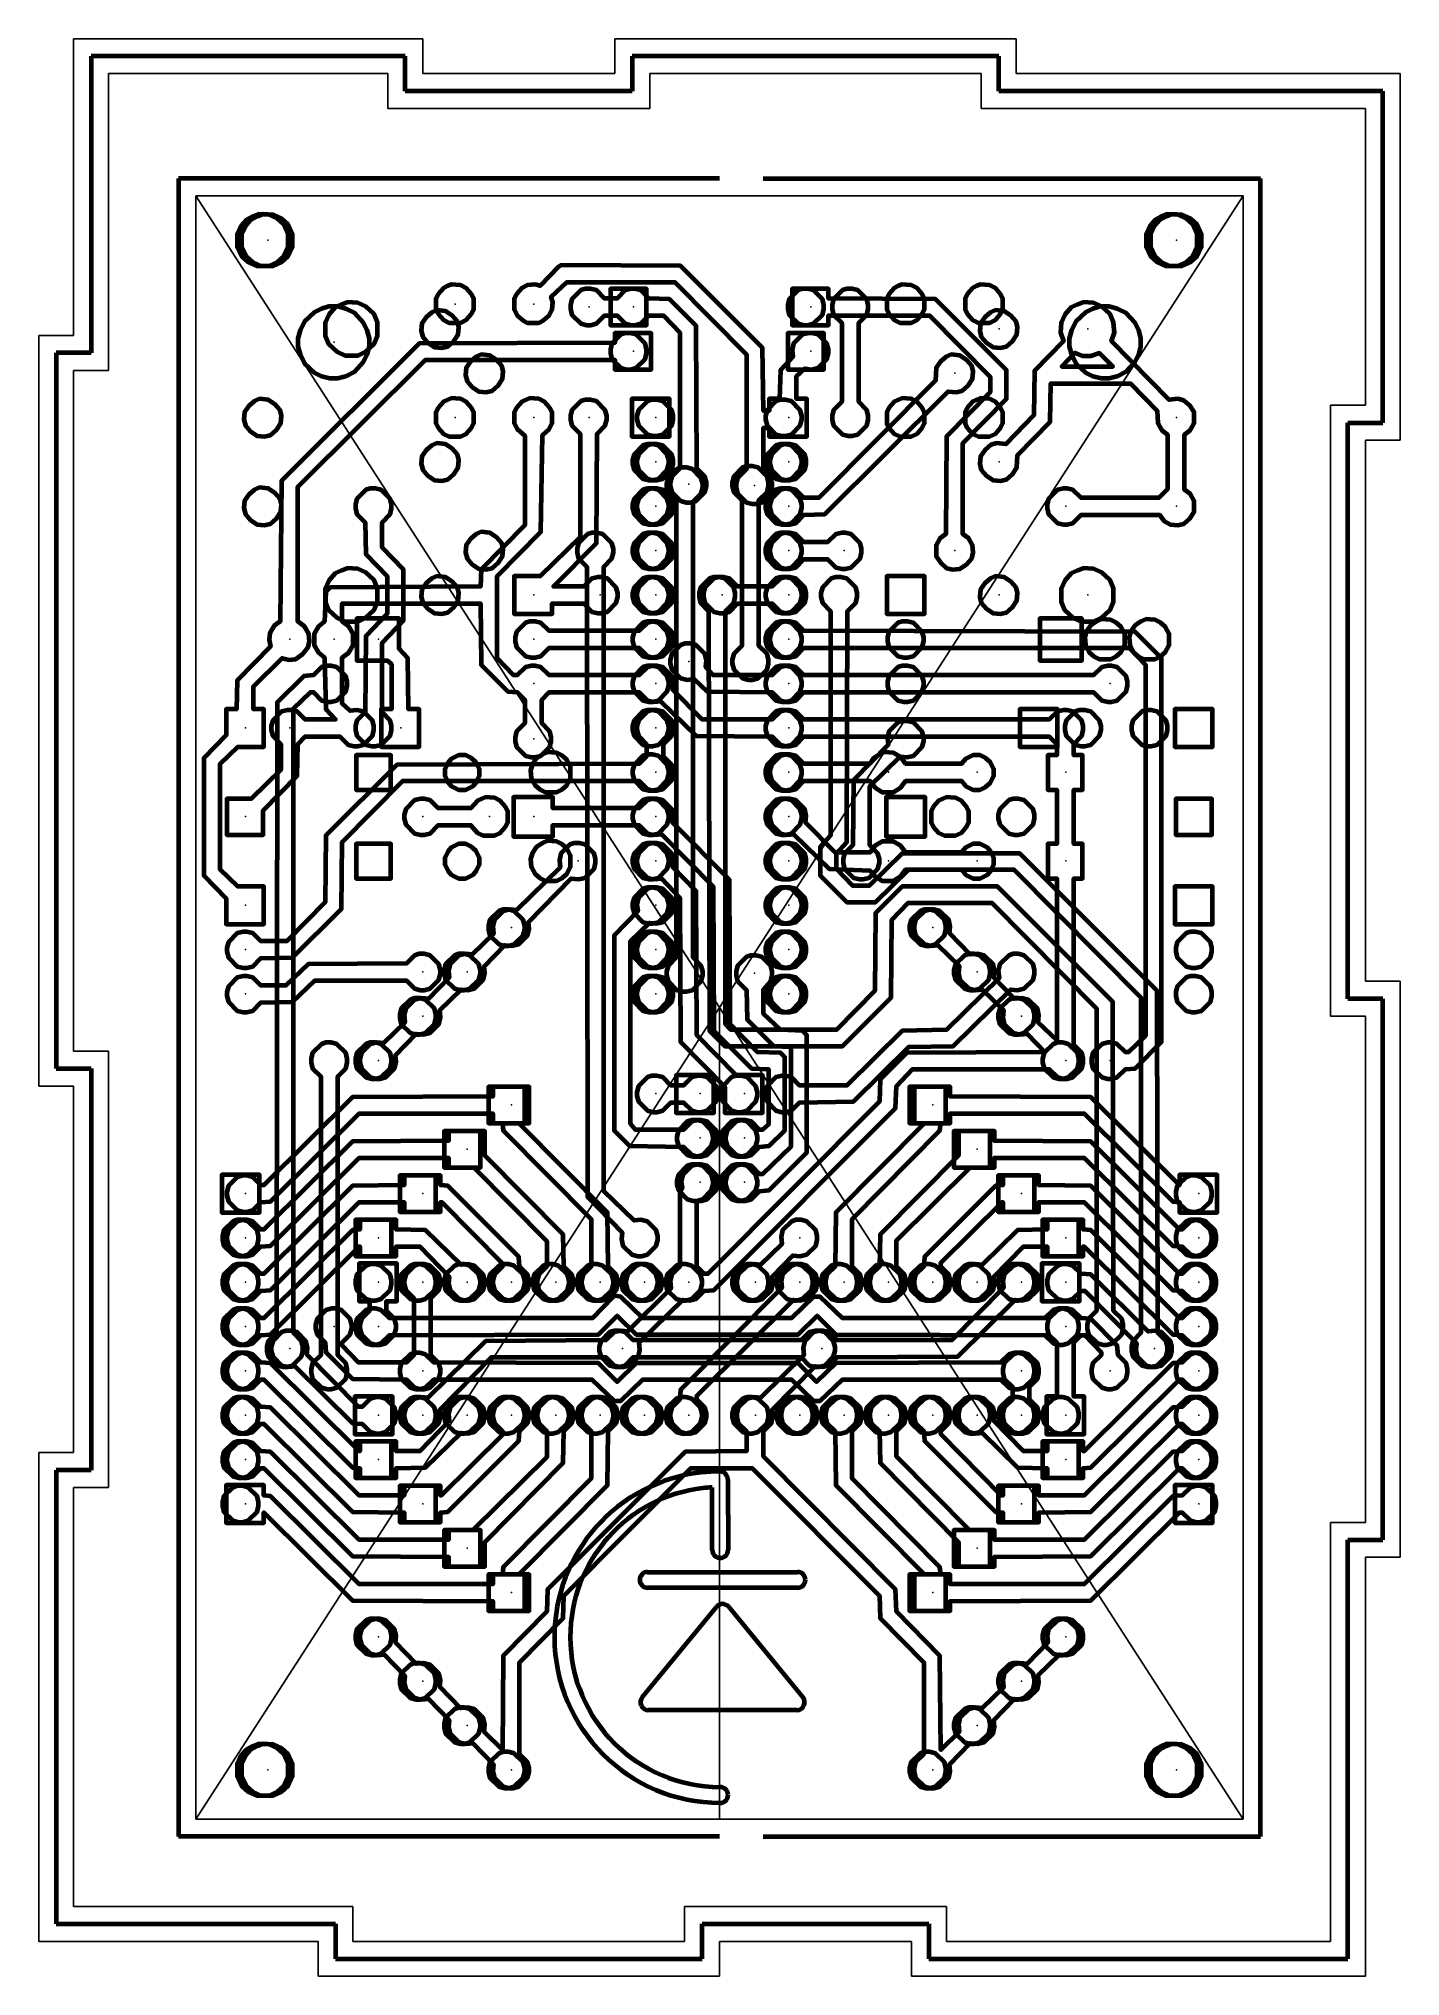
# Model space of a CAD drawing. Header units: millimetres. Extents: x 0 to 78, y 0 to 111.
import ezdxf

# ---------------------------------------------------------------- set-up
doc = ezdxf.new("R2010")
doc.units = ezdxf.units.MM
for name, color, linetype, lineweight, true_color in [('Bottom', 1, 'CONTINUOUS', 70, 0xff0000), ('Dijagonale', 7, 'CONTINUOUS', 25, 0x000000), ('Drill', 70, 'CONTINUOUS', 5, 0x7fff00), ('logo', 14, 'CONTINUOUS', 70, 0x800000), ('Nutarnja', 6, 'CONTINUOUS', 25, 0xff00ff), ('Okvir', 7, 'CONTINUOUS', 25, 0x000000), ('Rezi', 9, 'CONTINUOUS', 200, 0xc0c0c0), ('Top', 5, 'CONTINUOUS', 70, 0x0000ff), ('Vanjska', 94, 'CONTINUOUS', 25, 0x008000), ('Vozi', 54, 'CONTINUOUS', 200, 0x808000)]:
    doc.layers.add(name, color=color, linetype=linetype, lineweight=lineweight, true_color=true_color)

msp = doc.modelspace()

# ---------------------------------------------------------------- linework, layer by layer
at = {"layer": 'Bottom'}
for points in [[(12.852333, 100.948), (12.852333, 100.948), (12.513667, 100.821), (12.132667, 100.609333), (11.836333, 100.270667), (11.624667, 99.805), (11.624667, 99.085333), (11.878667, 98.535), (12.259667, 98.196333), (12.725333, 97.984667), (13.445, 97.984667), (13.910667, 98.196333), (14.291667, 98.535), (14.545667, 99.085333), (14.545667, 99.805), (14.291667, 100.355333), (13.910667, 100.694), (13.445, 100.905667), (12.852333, 100.948)], [(64.922333, 100.948), (64.922333, 100.948), (64.583667, 100.821), (64.202667, 100.609333), (63.906333, 100.270667), (63.694667, 99.805), (63.694667, 99.085333), (63.948667, 98.535), (64.329667, 98.196333), (64.795333, 97.984667), (65.515, 97.984667), (65.980667, 98.196333), (66.361667, 98.535), (66.615667, 99.085333), (66.615667, 99.805), (66.361667, 100.355333), (65.980667, 100.694), (65.515, 100.905667), (64.922333, 100.948)], [(29.955, 98.027), (29.955, 98.027), (29.785667, 97.942333), (28.727333, 96.841667), (28.431, 96.926333), (28.007667, 96.884), (27.669, 96.714667), (27.372667, 96.376), (27.245667, 96.122), (27.245667, 95.487), (27.415, 95.148333), (27.753667, 94.852), (28.007667, 94.725), (28.642667, 94.725), (28.896667, 94.852), (29.235333, 95.148333), (29.404667, 95.487), (29.447, 95.910333), (29.362333, 96.206667), (30.251333, 97.053333), (36.432, 97.053333), (40.538333, 92.904667), (40.538333, 86.343), (40.030333, 85.835), (39.945667, 85.496333), (39.945667, 85.284667), (40.030333, 84.946), (40.538333, 84.438), (40.877, 84.353333), (41.088667, 84.353333), (41.427333, 84.438), (41.935333, 84.946), (42.02, 85.284667), (42.02, 85.496333), (41.935333, 85.835), (41.512, 86.300667), (41.512, 88.713667), (41.850667, 88.713667), (41.850667, 88.205667), (44.009667, 88.205667), (44.009667, 90.364667), (43.417, 90.364667), (43.417, 91.677), (43.882667, 92.100333), (44.263667, 92.058), (44.644667, 92.142667), (45.152667, 92.650667), (45.237333, 92.989333), (45.237333, 93.201), (45.152667, 93.539667), (44.644667, 94.047667), (44.306, 94.132333), (44.094333, 94.132333), (43.755667, 94.047667), (43.247667, 93.539667), (43.163, 93.158667), (43.205333, 92.777667), (42.485667, 92.015667), (42.443333, 90.364667), (41.850667, 90.364667), (41.850667, 89.687333), (41.512, 89.687333), (41.469667, 93.285667), (36.770667, 97.984667), (29.955, 98.027)], [(23.647333, 96.926333), (23.647333, 96.926333), (23.435667, 96.841667), (23.181667, 96.714667), (22.885333, 96.376), (22.758333, 96.122), (22.758333, 95.487), (22.885333, 95.233), (23.181667, 94.894333), (23.520333, 94.725), (24.155333, 94.725), (24.494, 94.894333), (24.790333, 95.233), (24.917333, 95.487), (24.917333, 96.122), (24.790333, 96.376), (24.494, 96.714667), (24.155333, 96.884), (23.647333, 96.926333)], [(31.309667, 96.672333), (31.309667, 96.672333), (31.055667, 96.587667), (30.547667, 96.079667), (30.463, 95.741), (30.463, 95.529333), (30.547667, 95.190667), (31.055667, 94.682667), (31.394333, 94.598), (31.606, 94.598), (31.944667, 94.682667), (32.410333, 95.148333), (33.13, 95.148333), (33.595667, 94.682667), (33.934333, 94.598), (34.146, 94.598), (34.484667, 94.682667), (34.950333, 95.148333), (35.797, 95.148333), (36.728333, 94.174667), (36.728333, 86.385333), (36.262667, 85.919667), (36.178, 85.581), (36.178, 85.369333), (36.262667, 85.030667), (36.770667, 84.522667), (37.109333, 84.438), (37.321, 84.438), (37.659667, 84.522667), (38.167667, 85.030667), (38.252333, 85.369333), (38.252333, 85.581), (38.167667, 85.919667), (37.702, 86.385333), (37.659667, 94.555667), (36.135667, 96.079667), (34.950333, 96.122), (34.484667, 96.587667), (34.146, 96.672333), (33.934333, 96.672333), (33.595667, 96.587667), (33.13, 96.122), (32.410333, 96.122), (31.944667, 96.587667), (31.606, 96.672333), (31.309667, 96.672333)], [(43.163, 96.672333), (43.163, 96.672333), (43.163, 94.598), (45.237333, 94.598), (45.237333, 95.148333), (51.037, 95.148333), (54.508333, 91.634667), (54.508333, 90.745667), (52.010667, 88.205667), (51.968333, 82.617667), (51.629667, 82.363667), (51.418, 81.982667), (51.418, 81.347667), (51.672, 80.966667), (52.010667, 80.670333), (52.349333, 80.585667), (52.772667, 80.628), (53.153667, 80.882), (53.45, 81.220667), (53.534667, 81.559333), (53.492333, 81.982667), (53.280667, 82.363667), (52.942, 82.617667), (52.942, 87.824667), (55.439667, 90.364667), (55.439667, 92.015667), (51.375667, 96.079667), (45.237333, 96.122), (45.237333, 96.672333), (43.163, 96.672333)], [(16.62, 95.656333), (16.62, 95.656333), (16.196667, 95.529333), (15.773333, 95.317667), (15.223, 94.809667), (14.969, 94.301667), (14.842, 93.836), (14.842, 93.370333), (14.969, 92.904667), (15.223, 92.396667), (15.773333, 91.888667), (16.196667, 91.677), (16.662333, 91.55), (17.128, 91.55), (17.593667, 91.677), (18.101667, 91.931), (18.609667, 92.481333), (18.821333, 92.904667), (18.948333, 93.370333), (18.948333, 93.836), (18.821333, 94.301667), (18.609667, 94.725), (18.101667, 95.275333), (17.593667, 95.529333), (17.128, 95.656333), (16.62, 95.656333)], [(59.842333, 95.910333), (59.842333, 95.910333), (59.503667, 95.783333), (59.165, 95.614), (58.784, 95.190667), (58.572333, 94.725), (58.53, 94.174667), (58.699333, 93.666667), (57.048333, 91.973333), (57.006, 89.433333), (55.397333, 87.782333), (54.889333, 87.824667), (54.550667, 87.74), (54.212, 87.443667), (53.958, 87.062667), (53.915667, 86.639333), (54.000333, 86.300667), (54.296667, 85.962), (54.677667, 85.708), (55.101, 85.665667), (55.439667, 85.750333), (55.778333, 86.046667), (56.032333, 86.427667), (56.074667, 87.147333), (57.937333, 89.052333), (57.979667, 91.253667), (62.551667, 91.253667), (64.075667, 89.687333), (64.118, 88.967667), (64.329667, 88.586667), (64.668333, 88.332667), (64.668333, 85.2), (64.160333, 84.692), (59.715333, 84.692), (59.249667, 85.157667), (58.911, 85.242333), (58.699333, 85.242333), (58.360667, 85.157667), (57.852667, 84.649667), (57.768, 84.311), (57.768, 84.099333), (57.852667, 83.760667), (58.360667, 83.252667), (58.699333, 83.168), (58.911, 83.168), (59.249667, 83.252667), (59.715333, 83.718333), (64.202667, 83.718333), (64.456667, 83.379667), (64.837667, 83.168), (65.261, 83.125667), (65.599667, 83.210333), (65.938333, 83.506667), (66.192333, 83.887667), (66.192333, 84.522667), (65.980667, 84.903667), (65.642, 85.157667), (65.642, 88.332667), (65.980667, 88.586667), (66.192333, 88.967667), (66.192333, 89.602667), (65.938333, 89.983667), (65.599667, 90.28), (65.261, 90.364667), (64.753, 90.322333), (61.451, 93.666667), (61.620333, 94.174667), (61.578, 94.725), (61.366333, 95.233), (60.900667, 95.656333), (60.435, 95.868), (59.842333, 95.910333)], [(54.804667, 95.444667), (54.804667, 95.444667), (54.508333, 95.317667), (54.212, 95.063667), (53.958, 94.682667), (53.915667, 94.259333), (54.000333, 93.920667), (54.296667, 93.582), (54.677667, 93.328), (55.101, 93.285667), (55.439667, 93.370333), (55.778333, 93.666667), (56.032333, 94.047667), (56.074667, 94.471), (55.99, 94.809667), (55.693667, 95.148333), (55.312667, 95.402333), (54.804667, 95.444667)], [(33.003, 94.132333), (33.003, 94.132333), (33.003, 93.582), (21.784667, 93.539667), (13.910667, 85.665667), (13.826, 77.622333), (13.487333, 77.368333), (13.233333, 76.945), (13.191, 76.564), (13.275667, 76.183), (11.370667, 74.235667), (11.328333, 72.584667), (10.735667, 72.584667), (10.735667, 71.103), (9.465667, 69.790667), (9.465667, 63.059667), (10.735667, 61.747333), (10.735667, 60.265667), (12.894667, 60.265667), (12.894667, 62.424667), (11.413, 62.424667), (10.397, 63.398333), (10.397, 69.452), (11.413, 70.425667), (12.894667, 70.425667), (12.894667, 72.584667), (12.302, 72.584667), (12.302, 73.897), (13.953, 75.505667), (14.334, 75.421), (14.715, 75.463333), (15.138333, 75.759667), (15.434667, 76.140667), (15.519333, 76.479333), (15.477, 76.902667), (15.223, 77.326), (14.842, 77.622333), (14.842, 85.327), (22.165667, 92.608333), (33.003, 92.608333), (33.003, 92.058), (35.077333, 92.058), (35.077333, 94.132333), (33.003, 94.132333)], [(52.264667, 92.904667), (52.264667, 92.904667), (51.968333, 92.777667), (51.672, 92.523667), (51.418, 92.142667), (51.375667, 91.423), (44.687, 84.692), (43.840333, 84.692), (43.374667, 85.157667), (43.036, 85.242333), (42.824333, 85.242333), (42.485667, 85.157667), (41.977667, 84.649667), (41.893, 84.311), (41.893, 84.099333), (41.977667, 83.760667), (42.485667, 83.252667), (42.824333, 83.168), (43.036, 83.168), (43.374667, 83.252667), (43.840333, 83.718333), (45.025667, 83.760667), (52.095333, 90.788), (52.561, 90.745667), (52.899667, 90.830333), (53.238333, 91.126667), (53.492333, 91.507667), (53.534667, 91.931), (53.45, 92.269667), (53.153667, 92.608333), (52.772667, 92.862333), (52.264667, 92.904667)], [(59.334333, 92.989333), (59.334333, 92.989333), (58.614667, 92.227333), (61.535667, 92.227333), (60.773667, 92.989333), (60.265667, 92.82), (59.842333, 92.82), (59.419, 92.989333), (59.334333, 92.989333)], [(28.134667, 90.407), (28.134667, 90.407), (27.923, 90.322333), (27.669, 90.195333), (27.372667, 89.856667), (27.245667, 89.602667), (27.245667, 88.967667), (27.415, 88.629), (27.838333, 88.248), (27.838333, 83.125667), (25.340667, 80.585667), (25.298333, 79.612), (16.704667, 79.569667), (16.450667, 79.315667), (16.366, 77.622333), (16.027333, 77.326), (15.773333, 76.902667), (15.773333, 76.267667), (16.027333, 75.844333), (16.366, 75.548), (16.450667, 72.584667), (17.001, 71.992), (15.265333, 71.992), (14.799667, 72.457667), (14.461, 72.542333), (14.249333, 72.542333), (13.910667, 72.457667), (13.402667, 71.949667), (13.318, 71.611), (13.318, 71.399333), (13.402667, 71.060667), (13.868333, 70.595), (13.868333, 69.113333), (12.175, 67.462333), (10.778, 67.462333), (10.778, 65.388), (12.852333, 65.388), (12.852333, 66.785), (14.799667, 68.774667), (14.842, 70.595), (15.265333, 71.018333), (17.255, 71.018333), (17.720667, 70.552667), (18.059333, 70.468), (18.271, 70.468), (18.609667, 70.552667), (19.117667, 71.060667), (19.202333, 71.399333), (19.202333, 71.611), (19.117667, 71.949667), (18.609667, 72.457667), (18.228667, 72.542333), (17.847667, 72.5), (17.382, 72.923333), (17.382, 75.548), (17.763, 75.844333), (18.017, 76.267667), (18.017, 76.902667), (17.763, 77.326), (17.382, 77.622333), (17.382, 78.638333), (25.298333, 78.638333), (25.340667, 75.124667), (26.864667, 73.600667), (27.415, 73.558333), (27.838333, 73.135), (27.838333, 71.780333), (27.372667, 71.314667), (27.288, 70.976), (27.288, 70.764333), (27.372667, 70.425667), (27.880667, 69.917667), (28.219333, 69.833), (28.431, 69.833), (28.769667, 69.917667), (29.277667, 70.425667), (29.362333, 70.764333), (29.362333, 70.976), (29.277667, 71.314667), (28.812, 71.780333), (28.812, 73.135), (29.235333, 73.558333), (34.4, 73.558333), (34.865667, 73.092667), (35.246667, 73.008), (35.627667, 73.050333), (37.659667, 71.060667), (42.02, 71.018333), (42.485667, 70.552667), (42.824333, 70.468), (43.036, 70.468), (43.374667, 70.552667), (43.840333, 71.018333), (57.895, 71.018333), (58.318333, 70.595), (58.318333, 69.96), (57.810333, 69.96), (57.810333, 67.970333), (58.318333, 67.970333), (58.318333, 64.88), (57.810333, 64.88), (57.810333, 62.890333), (58.318333, 62.890333), (58.318333, 53.619333), (57.26, 54.635333), (57.302333, 55.058667), (57.217667, 55.439667), (56.709667, 55.947667), (56.328667, 56.032333), (55.905333, 55.99), (54.72, 57.217667), (54.762333, 57.598667), (54.677667, 57.979667), (54.169667, 58.487667), (53.788667, 58.572333), (53.365333, 58.53), (52.18, 59.757667), (52.222333, 60.138667), (52.137667, 60.519667), (51.629667, 61.027667), (51.291, 61.112333), (51.079333, 61.112333), (50.740667, 61.027667), (50.232667, 60.519667), (50.148, 60.181), (50.148, 59.969333), (50.232667, 59.630667), (50.740667, 59.122667), (51.121667, 59.038), (51.502667, 59.080333), (52.730333, 57.895), (52.688, 57.471667), (52.772667, 57.090667), (53.280667, 56.582667), (53.661667, 56.498), (54.042667, 56.540333), (55.270333, 55.355), (55.228, 54.931667), (55.312667, 54.550667), (55.820667, 54.042667), (56.201667, 53.958), (56.625, 54.000333), (57.641, 52.942), (49.724667, 52.899667), (48.200667, 51.375667), (48.158333, 50.105667), (38.337, 40.242), (38.125333, 40.242), (37.702, 40.665333), (37.702, 44.433), (37.956, 44.433), (38.294667, 44.517667), (38.802667, 45.025667), (38.887333, 45.364333), (38.887333, 45.576), (38.802667, 45.914667), (38.294667, 46.422667), (37.956, 46.507333), (37.744333, 46.507333), (37.405667, 46.422667), (36.897667, 45.914667), (36.813, 45.533667), (36.855333, 45.152667), (36.728333, 44.941), (36.728333, 40.665333), (36.262667, 40.199667), (36.178, 39.818667), (36.220333, 39.395333), (33.722667, 36.94), (33.341667, 36.982333), (32.960667, 36.897667), (32.495, 36.432), (25.594667, 36.389667), (22.292667, 33.13), (21.911667, 33.172333), (21.530667, 33.087667), (21.022667, 32.579667), (20.938, 32.241), (20.938, 32.029333), (21.022667, 31.690667), (21.530667, 31.182667), (21.869333, 31.098), (22.081, 31.098), (22.419667, 31.182667), (22.927667, 31.690667), (23.012333, 32.071667), (22.97, 32.452667), (25.933333, 35.458333), (32.495, 35.458333), (32.960667, 34.992667), (33.299333, 34.908), (33.511, 34.908), (33.849667, 34.992667), (34.357667, 35.500667), (34.442333, 35.881667), (34.4, 36.305), (36.897667, 38.760333), (37.278667, 38.718), (37.659667, 38.802667), (38.125333, 39.268333), (38.675667, 39.310667), (49.089667, 49.724667), (49.132, 50.994667), (50.063333, 51.968333), (57.895, 51.968333), (58.360667, 51.502667), (58.699333, 51.418), (58.911, 51.418), (59.249667, 51.502667), (59.757667, 52.010667), (59.842333, 52.349333), (59.842333, 52.561), (59.757667, 52.899667), (59.292, 53.365333), (59.292, 62.890333), (59.8, 62.890333), (59.8, 64.88), (59.292, 64.88), (59.292, 67.970333), (59.8, 67.970333), (59.8, 69.96), (59.292, 69.96), (59.292, 70.595), (59.757667, 71.060667), (59.842333, 71.399333), (59.842333, 71.611), (59.757667, 71.949667), (59.249667, 72.457667), (58.911, 72.542333), (58.699333, 72.542333), (58.360667, 72.457667), (57.895, 71.992), (43.840333, 71.992), (43.374667, 72.457667), (43.036, 72.542333), (42.824333, 72.542333), (42.485667, 72.457667), (42.02, 71.992), (37.998333, 71.992), (36.305, 73.727667), (36.347333, 74.108667), (36.262667, 74.489667), (35.754667, 74.997667), (35.416, 75.082333), (35.204333, 75.082333), (34.865667, 74.997667), (34.4, 74.532), (29.235333, 74.532), (28.769667, 74.997667), (28.431, 75.082333), (28.219333, 75.082333), (27.880667, 74.997667), (27.415, 74.532), (27.203333, 74.532), (26.272, 75.505667), (26.272, 80.204667), (28.769667, 82.744667), (28.854333, 88.290333), (29.235333, 88.629), (29.404667, 88.967667), (29.404667, 89.602667), (29.277667, 89.856667), (28.981333, 90.195333), (28.642667, 90.364667), (28.134667, 90.407)], [(23.647333, 90.407), (23.647333, 90.407), (23.435667, 90.322333), (23.181667, 90.195333), (22.885333, 89.856667), (22.758333, 89.602667), (22.758333, 88.967667), (22.885333, 88.713667), (23.181667, 88.375), (23.520333, 88.205667), (24.155333, 88.205667), (24.494, 88.375), (24.790333, 88.713667), (24.917333, 88.967667), (24.917333, 89.602667), (24.790333, 89.856667), (24.494, 90.195333), (24.155333, 90.364667), (23.647333, 90.407)], [(31.309667, 90.322333), (31.309667, 90.322333), (31.055667, 90.237667), (30.547667, 89.729667), (30.463, 89.391), (30.463, 89.179333), (30.547667, 88.840667), (31.013333, 88.375), (31.013333, 82.448333), (28.727333, 80.204667), (27.245667, 80.204667), (27.245667, 78.045667), (29.404667, 78.045667), (29.404667, 78.638333), (31.225, 78.638333), (31.690667, 78.172667), (32.029333, 78.088), (32.241, 78.088), (32.579667, 78.172667), (33.087667, 78.680667), (33.172333, 79.019333), (33.172333, 79.231), (33.087667, 79.569667), (32.579667, 80.077667), (32.241, 80.162333), (32.029333, 80.162333), (31.690667, 80.077667), (31.225, 79.612), (29.489333, 79.612), (31.944667, 82.109667), (31.987, 88.375), (32.452667, 88.840667), (32.537333, 89.179333), (32.537333, 89.391), (32.452667, 89.729667), (31.944667, 90.237667), (31.606, 90.322333), (31.309667, 90.322333)], [(35.119667, 90.322333), (35.119667, 90.322333), (34.865667, 90.237667), (34.357667, 89.729667), (34.273, 89.391), (34.273, 89.179333), (34.357667, 88.840667), (34.865667, 88.332667), (35.204333, 88.248), (35.416, 88.248), (35.754667, 88.332667), (36.262667, 88.840667), (36.347333, 89.179333), (36.347333, 89.391), (36.262667, 89.729667), (35.754667, 90.237667), (35.416, 90.322333), (35.119667, 90.322333)], [(35.119667, 87.782333), (35.119667, 87.782333), (34.865667, 87.697667), (34.357667, 87.189667), (34.273, 86.851), (34.273, 86.639333), (34.357667, 86.300667), (34.865667, 85.792667), (35.204333, 85.708), (35.416, 85.708), (35.754667, 85.792667), (36.262667, 86.300667), (36.347333, 86.639333), (36.347333, 86.851), (36.262667, 87.189667), (35.754667, 87.697667), (35.416, 87.782333), (35.119667, 87.782333)], [(42.739667, 87.782333), (42.739667, 87.782333), (42.485667, 87.697667), (41.977667, 87.189667), (41.893, 86.851), (41.893, 86.639333), (41.977667, 86.300667), (42.485667, 85.792667), (42.824333, 85.708), (43.036, 85.708), (43.374667, 85.792667), (43.882667, 86.300667), (43.967333, 86.639333), (43.967333, 86.851), (43.882667, 87.189667), (43.374667, 87.697667), (43.036, 87.782333), (42.739667, 87.782333)], [(35.119667, 85.242333), (35.119667, 85.242333), (34.865667, 85.157667), (34.357667, 84.649667), (34.273, 84.311), (34.273, 84.099333), (34.357667, 83.760667), (34.865667, 83.252667), (35.204333, 83.168), (35.416, 83.168), (35.754667, 83.252667), (36.262667, 83.760667), (36.347333, 84.099333), (36.347333, 84.311), (36.262667, 84.649667), (35.754667, 85.157667), (35.416, 85.242333), (35.119667, 85.242333)], [(35.119667, 82.702333), (35.119667, 82.702333), (34.865667, 82.617667), (34.357667, 82.109667), (34.273, 81.771), (34.273, 81.559333), (34.357667, 81.220667), (34.865667, 80.712667), (35.204333, 80.628), (35.416, 80.628), (35.754667, 80.712667), (36.262667, 81.220667), (36.347333, 81.559333), (36.347333, 81.771), (36.262667, 82.109667), (35.754667, 82.617667), (35.416, 82.702333), (35.119667, 82.702333)], [(42.739667, 82.702333), (42.739667, 82.702333), (42.485667, 82.617667), (41.977667, 82.109667), (41.893, 81.771), (41.893, 81.559333), (41.977667, 81.220667), (42.485667, 80.712667), (42.824333, 80.628), (43.036, 80.628), (43.374667, 80.712667), (43.840333, 81.178333), (45.195, 81.178333), (45.660667, 80.712667), (45.999333, 80.628), (46.211, 80.628), (46.549667, 80.712667), (47.057667, 81.220667), (47.142333, 81.559333), (47.142333, 81.771), (47.057667, 82.109667), (46.549667, 82.617667), (46.211, 82.702333), (45.999333, 82.702333), (45.660667, 82.617667), (45.195, 82.152), (43.840333, 82.152), (43.374667, 82.617667), (43.036, 82.702333), (42.739667, 82.702333)], [(35.119667, 80.162333), (35.119667, 80.162333), (34.865667, 80.077667), (34.357667, 79.569667), (34.273, 79.231), (34.273, 79.019333), (34.357667, 78.680667), (34.865667, 78.172667), (35.204333, 78.088), (35.416, 78.088), (35.754667, 78.172667), (36.262667, 78.680667), (36.347333, 79.019333), (36.347333, 79.231), (36.262667, 79.569667), (35.754667, 80.077667), (35.416, 80.162333), (35.119667, 80.162333)], [(38.929667, 80.162333), (38.929667, 80.162333), (38.675667, 80.077667), (38.167667, 79.569667), (38.083, 79.231), (38.083, 79.019333), (38.167667, 78.680667), (38.675667, 78.172667), (39.014333, 78.088), (39.226, 78.088), (39.564667, 78.172667), (40.030333, 78.638333), (42.02, 78.638333), (42.485667, 78.172667), (42.824333, 78.088), (43.036, 78.088), (43.374667, 78.172667), (43.882667, 78.680667), (43.967333, 79.019333), (43.967333, 79.231), (43.882667, 79.569667), (43.374667, 80.077667), (43.036, 80.162333), (42.824333, 80.162333), (42.485667, 80.077667), (42.02, 79.612), (40.030333, 79.612), (39.564667, 80.077667), (39.226, 80.162333), (38.929667, 80.162333)], [(54.804667, 80.204667), (54.804667, 80.204667), (54.508333, 80.077667), (54.212, 79.823667), (53.958, 79.442667), (53.915667, 79.019333), (54.000333, 78.680667), (54.296667, 78.342), (54.677667, 78.088), (55.101, 78.045667), (55.439667, 78.130333), (55.778333, 78.426667), (56.032333, 78.807667), (56.074667, 79.231), (55.99, 79.569667), (55.693667, 79.908333), (55.312667, 80.162333), (54.804667, 80.204667)], [(59.842333, 80.670333), (59.842333, 80.670333), (59.503667, 80.543333), (59.165, 80.374), (58.784, 79.950667), (58.572333, 79.485), (58.572333, 78.765333), (58.784, 78.257333), (59.249667, 77.834), (59.715333, 77.622333), (60.435, 77.622333), (60.900667, 77.834), (61.366333, 78.257333), (61.578, 78.765333), (61.578, 79.485), (61.366333, 79.993), (60.900667, 80.416333), (60.435, 80.628), (59.842333, 80.670333)], [(18.228667, 77.791667), (18.228667, 77.791667), (18.228667, 75.378667), (19.964333, 75.378667), (20.218333, 75.167), (20.218333, 72.584667), (19.625667, 72.584667), (19.625667, 70.425667), (21.784667, 70.425667), (21.784667, 72.584667), (21.192, 72.584667), (21.149667, 75.505667), (20.641667, 76.056), (20.641667, 77.791667), (18.228667, 77.791667)], [(28.134667, 77.622333), (28.134667, 77.622333), (27.880667, 77.537667), (27.372667, 77.029667), (27.288, 76.691), (27.288, 76.479333), (27.372667, 76.140667), (27.880667, 75.632667), (28.219333, 75.548), (28.431, 75.548), (28.769667, 75.632667), (29.235333, 76.098333), (34.4, 76.098333), (34.865667, 75.632667), (35.204333, 75.548), (35.416, 75.548), (35.754667, 75.632667), (36.262667, 76.140667), (36.347333, 76.479333), (36.347333, 76.691), (36.262667, 77.029667), (35.754667, 77.537667), (35.416, 77.622333), (35.204333, 77.622333), (34.865667, 77.537667), (34.4, 77.072), (29.235333, 77.072), (28.769667, 77.537667), (28.431, 77.622333), (28.134667, 77.622333)], [(42.739667, 77.622333), (42.739667, 77.622333), (42.485667, 77.537667), (41.977667, 77.029667), (41.893, 76.691), (41.893, 76.479333), (41.977667, 76.140667), (42.485667, 75.632667), (42.824333, 75.548), (43.036, 75.548), (43.374667, 75.632667), (43.840333, 76.098333), (62.467, 76.098333), (63.398333, 75.124667), (63.398333, 53.873333), (62.424667, 52.942), (62.255333, 52.942), (61.789667, 53.407667), (61.451, 53.492333), (61.239333, 53.492333), (60.900667, 53.407667), (60.392667, 52.899667), (60.308, 52.561), (60.308, 52.349333), (60.392667, 52.010667), (60.900667, 51.502667), (61.239333, 51.418), (61.451, 51.418), (61.789667, 51.502667), (62.255333, 51.968333), (62.805667, 52.010667), (64.329667, 53.534667), (64.329667, 75.505667), (62.805667, 77.029667), (43.840333, 77.072), (43.374667, 77.537667), (43.036, 77.622333), (42.739667, 77.622333)], [(37.024667, 76.352333), (37.024667, 76.352333), (36.770667, 76.267667), (36.262667, 75.759667), (36.178, 75.421), (36.178, 75.209333), (36.262667, 74.870667), (36.770667, 74.362667), (37.151667, 74.278), (37.532667, 74.320333), (38.294667, 73.600667), (42.02, 73.558333), (42.485667, 73.092667), (42.824333, 73.008), (43.036, 73.008), (43.374667, 73.092667), (43.840333, 73.558333), (60.435, 73.558333), (60.900667, 73.092667), (61.239333, 73.008), (61.451, 73.008), (61.789667, 73.092667), (62.297667, 73.600667), (62.382333, 73.939333), (62.382333, 74.151), (62.297667, 74.489667), (61.789667, 74.997667), (61.451, 75.082333), (61.239333, 75.082333), (60.900667, 74.997667), (60.435, 74.532), (43.840333, 74.532), (43.374667, 74.997667), (43.036, 75.082333), (42.824333, 75.082333), (42.485667, 74.997667), (42.02, 74.532), (38.633333, 74.532), (38.21, 74.997667), (38.252333, 75.378667), (38.167667, 75.759667), (37.659667, 76.267667), (37.321, 76.352333), (37.024667, 76.352333)], [(35.119667, 72.542333), (35.119667, 72.542333), (34.865667, 72.457667), (34.357667, 71.949667), (34.273, 71.611), (34.273, 71.399333), (34.357667, 71.060667), (34.823333, 70.595), (34.823333, 69.875333), (34.4, 69.452), (20.514667, 69.409667), (16.450667, 65.345667), (16.408333, 61.535667), (14.207, 59.292), (12.725333, 59.292), (12.259667, 59.757667), (11.921, 59.842333), (11.709333, 59.842333), (11.370667, 59.757667), (10.862667, 59.249667), (10.778, 58.911), (10.778, 58.699333), (10.862667, 58.360667), (11.370667, 57.852667), (11.709333, 57.768), (11.921, 57.768), (12.259667, 57.852667), (12.725333, 58.318333), (14.545667, 58.360667), (17.339667, 61.154667), (17.382, 64.964667), (20.853333, 68.478333), (34.4, 68.478333), (34.865667, 68.012667), (35.204333, 67.928), (35.416, 67.928), (35.754667, 68.012667), (36.262667, 68.520667), (36.347333, 68.859333), (36.347333, 69.071), (36.262667, 69.409667), (35.797, 69.875333), (35.797, 70.595), (36.262667, 71.060667), (36.347333, 71.399333), (36.347333, 71.611), (36.262667, 71.949667), (35.754667, 72.457667), (35.416, 72.542333), (35.119667, 72.542333)], [(48.454667, 70.129333), (48.454667, 70.129333), (48.158333, 70.002333), (47.819667, 69.790667), (47.608, 69.452), (43.840333, 69.452), (43.374667, 69.917667), (43.036, 70.002333), (42.824333, 70.002333), (42.485667, 69.917667), (41.977667, 69.409667), (41.893, 69.071), (41.893, 68.859333), (41.977667, 68.520667), (42.485667, 68.012667), (42.824333, 67.928), (43.036, 67.928), (43.374667, 68.012667), (43.840333, 68.478333), (47.608, 68.478333), (47.904333, 68.097333), (48.327667, 67.843333), (48.962667, 67.843333), (49.386, 68.097333), (49.682333, 68.478333), (52.857333, 68.478333), (53.111333, 68.182), (53.534667, 67.970333), (53.915667, 67.970333), (54.254333, 68.139667), (54.508333, 68.351333), (54.72, 68.774667), (54.72, 69.155667), (54.508333, 69.579), (54.254333, 69.790667), (53.915667, 69.96), (53.534667, 69.96), (53.111333, 69.748333), (52.857333, 69.452), (49.682333, 69.452), (49.386, 69.833), (48.962667, 70.087), (48.454667, 70.129333)], [(25.594667, 67.547), (25.594667, 67.547), (25.383, 67.462333), (25.129, 67.335333), (24.748, 66.912), (22.885333, 66.912), (22.419667, 67.377667), (22.081, 67.462333), (21.869333, 67.462333), (21.530667, 67.377667), (21.022667, 66.869667), (20.938, 66.531), (20.938, 66.319333), (21.022667, 65.980667), (21.530667, 65.472667), (21.869333, 65.388), (22.081, 65.388), (22.419667, 65.472667), (22.885333, 65.938333), (24.748, 65.938333), (25.129, 65.515), (25.467667, 65.345667), (26.102667, 65.345667), (26.441333, 65.515), (26.737667, 65.853667), (26.864667, 66.107667), (26.864667, 66.742667), (26.737667, 66.996667), (26.441333, 67.335333), (26.102667, 67.504667), (25.594667, 67.547)], [(27.203333, 67.547), (27.203333, 67.547), (27.203333, 65.303333), (29.447, 65.303333), (29.447, 65.938333), (34.4, 65.938333), (34.865667, 65.472667), (35.246667, 65.388), (35.67, 65.430333), (38.633333, 62.424667), (38.675667, 54.169667), (40.834667, 52.010667), (41.808333, 51.968333), (41.808333, 48.793333), (41.469667, 48.497), (41.300333, 48.497), (40.834667, 48.962667), (40.496, 49.047333), (40.284333, 49.047333), (39.945667, 48.962667), (39.437667, 48.454667), (39.353, 48.116), (39.353, 47.904333), (39.437667, 47.565667), (39.945667, 47.057667), (40.284333, 46.973), (40.496, 46.973), (40.834667, 47.057667), (41.300333, 47.523333), (41.850667, 47.565667), (42.739667, 48.454667), (42.739667, 52.645667), (42.485667, 52.899667), (41.173333, 52.942), (39.607, 54.550667), (39.564667, 62.805667), (36.305, 66.107667), (36.347333, 66.488667), (36.262667, 66.869667), (35.754667, 67.377667), (35.416, 67.462333), (35.204333, 67.462333), (34.865667, 67.377667), (34.4, 66.912), (29.447, 66.912), (29.447, 67.547), (27.203333, 67.547)], [(42.739667, 67.462333), (42.739667, 67.462333), (42.485667, 67.377667), (41.977667, 66.869667), (41.893, 66.531), (41.893, 66.319333), (41.977667, 65.980667), (42.485667, 65.472667), (42.866667, 65.388), (43.247667, 65.430333), (45.279667, 63.440667), (47.608, 63.356), (47.904333, 63.017333), (48.327667, 62.763333), (48.962667, 62.763333), (49.386, 63.017333), (49.682333, 63.398333), (52.857333, 63.398333), (53.111333, 63.102), (53.534667, 62.890333), (53.915667, 62.890333), (54.339, 63.102), (54.550667, 63.356), (54.72, 63.694667), (54.72, 64.075667), (54.550667, 64.414333), (54.339, 64.668333), (53.915667, 64.88), (53.534667, 64.88), (53.111333, 64.668333), (52.857333, 64.372), (49.682333, 64.372), (49.386, 64.753), (48.962667, 65.007), (48.327667, 65.007), (47.904333, 64.753), (47.608, 64.372), (45.618333, 64.372), (43.925, 66.107667), (43.967333, 66.488667), (43.882667, 66.869667), (43.374667, 67.377667), (43.036, 67.462333), (42.739667, 67.462333)], [(30.674667, 64.922333), (30.674667, 64.922333), (30.420667, 64.837667), (29.912667, 64.329667), (29.828, 63.948667), (29.870333, 63.525333), (27.372667, 61.07), (26.991667, 61.112333), (26.610667, 61.027667), (26.102667, 60.519667), (26.018, 60.138667), (26.060333, 59.715333), (24.832667, 58.53), (24.451667, 58.572333), (24.070667, 58.487667), (23.562667, 57.979667), (23.478, 57.598667), (23.520333, 57.217667), (22.335, 55.99), (21.911667, 56.032333), (21.530667, 55.947667), (21.022667, 55.439667), (20.938, 55.058667), (20.980333, 54.635333), (19.752667, 53.45), (19.371667, 53.492333), (18.990667, 53.407667), (18.482667, 52.899667), (18.398, 52.561), (18.398, 52.349333), (18.482667, 52.010667), (18.990667, 51.502667), (19.329333, 51.418), (19.541, 51.418), (19.879667, 51.502667), (20.387667, 52.010667), (20.472333, 52.391667), (20.43, 52.772667), (21.615333, 54.000333), (22.038667, 53.958), (22.419667, 54.042667), (22.927667, 54.550667), (23.012333, 54.931667), (22.97, 55.355), (24.197667, 56.540333), (24.578667, 56.498), (24.959667, 56.582667), (25.467667, 57.090667), (25.552333, 57.471667), (25.51, 57.852667), (26.695333, 59.080333), (27.118667, 59.038), (27.499667, 59.122667), (28.007667, 59.630667), (28.092333, 60.011667), (28.05, 60.392667), (30.505333, 62.890333), (30.928667, 62.848), (31.309667, 62.932667), (31.817667, 63.440667), (31.902333, 63.779333), (31.902333, 63.991), (31.817667, 64.329667), (31.309667, 64.837667), (30.971, 64.922333), (30.674667, 64.922333)], [(35.119667, 64.922333), (35.119667, 64.922333), (34.865667, 64.837667), (34.357667, 64.329667), (34.273, 63.991), (34.273, 63.779333), (34.357667, 63.440667), (34.865667, 62.932667), (35.246667, 62.848), (35.67, 62.890333), (36.728333, 61.789667), (36.770667, 53.534667), (39.310667, 50.952333), (39.310667, 49.470667), (41.469667, 49.470667), (41.469667, 51.629667), (39.945667, 51.629667), (37.702, 53.915667), (37.659667, 62.170667), (36.305, 63.567667), (36.347333, 63.948667), (36.262667, 64.329667), (35.754667, 64.837667), (35.416, 64.922333), (35.119667, 64.922333)], [(42.739667, 64.922333), (42.739667, 64.922333), (42.485667, 64.837667), (41.977667, 64.329667), (41.893, 63.991), (41.893, 63.779333), (41.977667, 63.440667), (42.485667, 62.932667), (42.824333, 62.848), (43.036, 62.848), (43.374667, 62.932667), (43.882667, 63.440667), (43.967333, 63.779333), (43.967333, 63.991), (43.882667, 64.329667), (43.374667, 64.837667), (43.036, 64.922333), (42.739667, 64.922333)], [(35.119667, 62.382333), (35.119667, 62.382333), (34.865667, 62.297667), (34.357667, 61.789667), (34.273, 61.408667), (34.315333, 61.027667), (32.960667, 59.630667), (32.960667, 48.454667), (33.849667, 47.565667), (36.94, 47.523333), (37.405667, 47.057667), (37.744333, 46.973), (37.956, 46.973), (38.294667, 47.057667), (38.802667, 47.565667), (38.887333, 47.904333), (38.887333, 48.116), (38.802667, 48.454667), (38.294667, 48.962667), (37.956, 49.047333), (37.744333, 49.047333), (37.405667, 48.962667), (36.94, 48.497), (34.188333, 48.497), (33.892, 48.835667), (33.892, 59.292), (34.992667, 60.350333), (35.373667, 60.308), (35.754667, 60.392667), (36.262667, 60.900667), (36.347333, 61.239333), (36.347333, 61.451), (36.262667, 61.789667), (35.754667, 62.297667), (35.416, 62.382333), (35.119667, 62.382333)], [(42.739667, 62.382333), (42.739667, 62.382333), (42.485667, 62.297667), (41.977667, 61.789667), (41.893, 61.451), (41.893, 61.239333), (41.977667, 60.900667), (42.485667, 60.392667), (42.824333, 60.308), (43.036, 60.308), (43.374667, 60.392667), (43.882667, 60.900667), (43.967333, 61.239333), (43.967333, 61.451), (43.882667, 61.789667), (43.374667, 62.297667), (43.036, 62.382333), (42.739667, 62.382333)], [(35.119667, 59.842333), (35.119667, 59.842333), (34.865667, 59.757667), (34.357667, 59.249667), (34.273, 58.911), (34.273, 58.699333), (34.357667, 58.360667), (34.865667, 57.852667), (35.204333, 57.768), (35.416, 57.768), (35.754667, 57.852667), (36.262667, 58.360667), (36.347333, 58.699333), (36.347333, 58.911), (36.262667, 59.249667), (35.754667, 59.757667), (35.416, 59.842333), (35.119667, 59.842333)], [(42.739667, 59.842333), (42.739667, 59.842333), (42.485667, 59.757667), (41.977667, 59.249667), (41.893, 58.911), (41.893, 58.699333), (41.977667, 58.360667), (42.485667, 57.852667), (42.824333, 57.768), (43.036, 57.768), (43.374667, 57.852667), (43.882667, 58.360667), (43.967333, 58.699333), (43.967333, 58.911), (43.882667, 59.249667), (43.374667, 59.757667), (43.036, 59.842333), (42.739667, 59.842333)], [(21.784667, 58.572333), (21.784667, 58.572333), (21.530667, 58.487667), (21.065, 58.022), (15.434667, 57.979667), (14.164667, 56.752), (12.725333, 56.752), (12.259667, 57.217667), (11.921, 57.302333), (11.709333, 57.302333), (11.370667, 57.217667), (10.862667, 56.709667), (10.778, 56.371), (10.778, 56.159333), (10.862667, 55.820667), (11.370667, 55.312667), (11.709333, 55.228), (11.921, 55.228), (12.259667, 55.312667), (12.725333, 55.778333), (14.545667, 55.820667), (15.815667, 57.048333), (21.065, 57.048333), (21.530667, 56.582667), (21.869333, 56.498), (22.081, 56.498), (22.419667, 56.582667), (22.927667, 57.090667), (23.012333, 57.429333), (23.012333, 57.641), (22.927667, 57.979667), (22.419667, 58.487667), (22.081, 58.572333), (21.784667, 58.572333)], [(40.792333, 58.487667), (40.792333, 58.487667), (40.538333, 58.403), (40.030333, 57.895), (39.945667, 57.556333), (39.945667, 57.344667), (40.030333, 57.006), (40.538333, 56.498), (40.580667, 54.804667), (42.104667, 53.280667), (43.078333, 53.238333), (43.078333, 47.523333), (41.469667, 45.957), (41.300333, 45.957), (40.834667, 46.422667), (40.496, 46.507333), (40.284333, 46.507333), (39.945667, 46.422667), (39.437667, 45.914667), (39.353, 45.576), (39.353, 45.364333), (39.437667, 45.025667), (39.945667, 44.517667), (40.284333, 44.433), (40.496, 44.433), (40.834667, 44.517667), (41.300333, 44.983333), (41.850667, 45.025667), (44.009667, 47.184667), (44.009667, 53.915667), (43.755667, 54.169667), (42.485667, 54.212), (41.512, 55.143333), (41.512, 56.540333), (41.935333, 57.006), (42.02, 57.344667), (42.02, 57.556333), (41.935333, 57.895), (41.427333, 58.403), (41.088667, 58.487667), (40.792333, 58.487667)], [(35.119667, 57.302333), (35.119667, 57.302333), (34.865667, 57.217667), (34.357667, 56.709667), (34.273, 56.371), (34.273, 56.159333), (34.357667, 55.820667), (34.865667, 55.312667), (35.204333, 55.228), (35.416, 55.228), (35.754667, 55.312667), (36.262667, 55.820667), (36.347333, 56.159333), (36.347333, 56.371), (36.262667, 56.709667), (35.754667, 57.217667), (35.416, 57.302333), (35.119667, 57.302333)], [(42.739667, 57.302333), (42.739667, 57.302333), (42.485667, 57.217667), (41.977667, 56.709667), (41.893, 56.371), (41.893, 56.159333), (41.977667, 55.820667), (42.485667, 55.312667), (42.824333, 55.228), (43.036, 55.228), (43.374667, 55.312667), (43.882667, 55.820667), (43.967333, 56.159333), (43.967333, 56.371), (43.882667, 56.709667), (43.374667, 57.217667), (43.036, 57.302333), (42.739667, 57.302333)], [(35.119667, 51.587333), (35.119667, 51.587333), (34.865667, 51.502667), (34.357667, 50.994667), (34.273, 50.656), (34.273, 50.444333), (34.357667, 50.105667), (34.865667, 49.597667), (35.204333, 49.513), (35.416, 49.513), (35.754667, 49.597667), (36.220333, 50.063333), (36.94, 50.063333), (37.405667, 49.597667), (37.744333, 49.513), (37.956, 49.513), (38.294667, 49.597667), (38.802667, 50.105667), (38.887333, 50.444333), (38.887333, 50.656), (38.802667, 50.994667), (38.294667, 51.502667), (37.956, 51.587333), (37.744333, 51.587333), (37.405667, 51.502667), (36.94, 51.037), (36.220333, 51.037), (35.754667, 51.502667), (35.416, 51.587333), (35.119667, 51.587333)], [(26.018, 50.952333), (26.018, 50.952333), (26.018, 50.402), (17.974667, 50.359667), (12.894667, 45.322), (12.725333, 45.322), (12.259667, 45.787667), (11.921, 45.872333), (11.709333, 45.872333), (11.370667, 45.787667), (10.862667, 45.279667), (10.778, 44.941), (10.778, 44.729333), (10.862667, 44.390667), (11.370667, 43.882667), (11.709333, 43.798), (11.921, 43.798), (12.259667, 43.882667), (12.725333, 44.348333), (13.275667, 44.390667), (18.355667, 49.428333), (26.018, 49.428333), (26.018, 48.878), (26.568333, 48.878), (26.610667, 48.454667), (31.648333, 43.374667), (31.648333, 40.665333), (31.182667, 40.199667), (31.098, 39.861), (31.098, 39.649333), (31.182667, 39.310667), (31.690667, 38.802667), (32.029333, 38.718), (32.241, 38.718), (32.579667, 38.802667), (33.087667, 39.310667), (33.172333, 39.649333), (33.172333, 39.861), (33.087667, 40.199667), (32.622, 40.665333), (32.579667, 43.755667), (27.542, 48.835667), (27.542, 48.878), (28.092333, 48.878), (28.092333, 50.952333), (26.018, 50.952333)], [(50.148, 50.952333), (50.148, 50.952333), (50.148, 48.878), (50.698333, 48.878), (50.698333, 48.835667), (45.660667, 43.755667), (45.618333, 40.665333), (45.152667, 40.199667), (45.068, 39.861), (45.068, 39.649333), (45.152667, 39.310667), (45.660667, 38.802667), (45.999333, 38.718), (46.211, 38.718), (46.549667, 38.802667), (47.057667, 39.310667), (47.142333, 39.649333), (47.142333, 39.861), (47.057667, 40.199667), (46.592, 40.665333), (46.592, 43.374667), (51.629667, 48.454667), (51.672, 48.878), (52.222333, 48.878), (52.222333, 49.428333), (59.884667, 49.428333), (64.964667, 44.390667), (65.345667, 44.348333), (65.345667, 43.755667), (67.504667, 43.755667), (67.504667, 45.914667), (65.345667, 45.914667), (65.345667, 45.322), (60.265667, 50.359667), (52.222333, 50.402), (52.222333, 50.952333), (50.148, 50.952333)], [(23.478, 48.412333), (23.478, 48.412333), (23.478, 47.862), (17.974667, 47.819667), (12.894667, 42.782), (12.725333, 42.782), (12.259667, 43.247667), (11.921, 43.332333), (11.709333, 43.332333), (11.370667, 43.247667), (10.862667, 42.739667), (10.778, 42.401), (10.778, 42.189333), (10.862667, 41.850667), (11.370667, 41.342667), (11.709333, 41.258), (11.921, 41.258), (12.259667, 41.342667), (12.725333, 41.808333), (13.275667, 41.850667), (18.355667, 46.888333), (23.478, 46.888333), (23.478, 46.338), (24.917333, 46.338), (29.108333, 42.104667), (29.108333, 40.665333), (28.642667, 40.199667), (28.558, 39.861), (28.558, 39.649333), (28.642667, 39.310667), (29.150667, 38.802667), (29.489333, 38.718), (29.701, 38.718), (30.039667, 38.802667), (30.547667, 39.310667), (30.632333, 39.649333), (30.632333, 39.861), (30.547667, 40.199667), (30.082, 40.665333), (30.039667, 42.485667), (25.552333, 47.015333), (25.552333, 48.412333), (23.478, 48.412333)], [(52.688, 48.412333), (52.688, 48.412333), (52.688, 47.015333), (48.200667, 42.485667), (48.158333, 40.665333), (47.692667, 40.199667), (47.608, 39.861), (47.608, 39.649333), (47.692667, 39.310667), (48.200667, 38.802667), (48.539333, 38.718), (48.751, 38.718), (49.089667, 38.802667), (49.597667, 39.310667), (49.682333, 39.649333), (49.682333, 39.861), (49.597667, 40.199667), (49.132, 40.665333), (49.132, 42.147), (53.365333, 46.338), (54.762333, 46.338), (54.762333, 46.888333), (59.884667, 46.888333), (64.964667, 41.850667), (65.515, 41.808333), (65.980667, 41.342667), (66.319333, 41.258), (66.531, 41.258), (66.869667, 41.342667), (67.377667, 41.850667), (67.462333, 42.189333), (67.462333, 42.401), (67.377667, 42.739667), (66.869667, 43.247667), (66.531, 43.332333), (66.319333, 43.332333), (65.980667, 43.247667), (65.515, 42.782), (65.345667, 42.782), (60.265667, 47.819667), (54.762333, 47.862), (54.762333, 48.412333), (52.688, 48.412333)], [(20.938, 45.872333), (20.938, 45.872333), (20.938, 45.322), (17.974667, 45.279667), (12.894667, 40.242), (12.725333, 40.242), (12.259667, 40.707667), (11.921, 40.792333), (11.709333, 40.792333), (11.370667, 40.707667), (10.862667, 40.199667), (10.778, 39.861), (10.778, 39.649333), (10.862667, 39.310667), (11.370667, 38.802667), (11.709333, 38.718), (11.921, 38.718), (12.259667, 38.802667), (12.725333, 39.268333), (13.275667, 39.310667), (18.355667, 44.348333), (20.938, 44.348333), (20.938, 43.798), (23.012333, 43.798), (23.012333, 44.348333), (23.097, 44.348333), (26.568333, 40.834667), (26.568333, 40.665333), (26.102667, 40.199667), (26.018, 39.861), (26.018, 39.649333), (26.102667, 39.310667), (26.610667, 38.802667), (26.949333, 38.718), (27.161, 38.718), (27.499667, 38.802667), (28.007667, 39.310667), (28.092333, 39.649333), (28.092333, 39.861), (28.007667, 40.199667), (27.542, 40.665333), (27.499667, 41.215667), (23.435667, 45.279667), (23.012333, 45.322), (23.012333, 45.872333), (20.938, 45.872333)], [(55.228, 45.872333), (55.228, 45.872333), (55.228, 45.322), (54.804667, 45.279667), (50.740667, 41.215667), (50.698333, 40.665333), (50.232667, 40.199667), (50.148, 39.861), (50.148, 39.649333), (50.232667, 39.310667), (50.740667, 38.802667), (51.079333, 38.718), (51.291, 38.718), (51.629667, 38.802667), (52.137667, 39.310667), (52.222333, 39.649333), (52.222333, 39.861), (52.137667, 40.199667), (51.672, 40.665333), (51.672, 40.877), (55.185667, 44.348333), (55.228, 44.348333), (55.228, 43.798), (57.302333, 43.798), (57.302333, 44.348333), (59.884667, 44.348333), (64.964667, 39.310667), (65.515, 39.268333), (65.980667, 38.802667), (66.319333, 38.718), (66.531, 38.718), (66.869667, 38.802667), (67.377667, 39.310667), (67.462333, 39.649333), (67.462333, 39.861), (67.377667, 40.199667), (66.869667, 40.707667), (66.531, 40.792333), (66.319333, 40.792333), (65.980667, 40.707667), (65.515, 40.242), (65.345667, 40.242), (60.265667, 45.279667), (57.302333, 45.322), (57.302333, 45.872333), (55.228, 45.872333)], [(18.398, 43.332333), (18.398, 43.332333), (18.398, 42.782), (17.974667, 42.739667), (12.894667, 37.702), (12.725333, 37.702), (12.259667, 38.167667), (11.921, 38.252333), (11.709333, 38.252333), (11.370667, 38.167667), (10.862667, 37.659667), (10.778, 37.321), (10.778, 37.109333), (10.862667, 36.770667), (11.370667, 36.262667), (11.709333, 36.178), (11.921, 36.178), (12.259667, 36.262667), (12.725333, 36.728333), (13.275667, 36.770667), (18.355667, 41.808333), (18.398, 41.808333), (18.398, 41.258), (20.472333, 41.258), (20.472333, 41.808333), (21.827, 41.808333), (23.520333, 40.072667), (23.478, 39.691667), (23.562667, 39.310667), (24.070667, 38.802667), (24.409333, 38.718), (24.621, 38.718), (24.959667, 38.802667), (25.467667, 39.310667), (25.552333, 39.649333), (25.552333, 39.861), (25.467667, 40.199667), (24.959667, 40.707667), (24.578667, 40.792333), (24.197667, 40.75), (22.165667, 42.739667), (20.472333, 42.782), (20.472333, 43.332333), (18.398, 43.332333)], [(43.374667, 43.332333), (43.374667, 43.332333), (43.120667, 43.247667), (42.612667, 42.739667), (42.528, 42.358667), (42.570333, 41.935333), (41.342667, 40.75), (40.961667, 40.792333), (40.580667, 40.707667), (40.072667, 40.199667), (39.988, 39.861), (39.988, 39.649333), (40.072667, 39.310667), (40.580667, 38.802667), (40.919333, 38.718), (41.131, 38.718), (41.469667, 38.802667), (41.977667, 39.310667), (42.062333, 39.691667), (42.02, 40.072667), (43.205333, 41.300333), (43.628667, 41.258), (44.009667, 41.342667), (44.517667, 41.850667), (44.602333, 42.189333), (44.602333, 42.401), (44.517667, 42.739667), (44.009667, 43.247667), (43.671, 43.332333), (43.374667, 43.332333)], [(57.768, 43.332333), (57.768, 43.332333), (57.768, 42.782), (56.074667, 42.739667), (54.042667, 40.75), (53.661667, 40.792333), (53.280667, 40.707667), (52.772667, 40.199667), (52.688, 39.861), (52.688, 39.649333), (52.772667, 39.310667), (53.280667, 38.802667), (53.619333, 38.718), (53.831, 38.718), (54.169667, 38.802667), (54.677667, 39.310667), (54.762333, 39.691667), (54.72, 40.072667), (56.413333, 41.808333), (57.768, 41.808333), (57.768, 41.258), (59.842333, 41.258), (59.842333, 41.808333), (59.884667, 41.808333), (64.964667, 36.770667), (65.515, 36.728333), (65.980667, 36.262667), (66.319333, 36.178), (66.531, 36.178), (66.869667, 36.262667), (67.377667, 36.770667), (67.462333, 37.109333), (67.462333, 37.321), (67.377667, 37.659667), (66.869667, 38.167667), (66.531, 38.252333), (66.319333, 38.252333), (65.980667, 38.167667), (65.515, 37.702), (65.345667, 37.702), (60.265667, 42.739667), (59.842333, 42.782), (59.842333, 43.332333), (57.768, 43.332333)], [(21.784667, 40.792333), (21.784667, 40.792333), (21.530667, 40.707667), (21.022667, 40.199667), (20.938, 39.861), (20.938, 39.649333), (21.022667, 39.310667), (21.488333, 38.845), (21.488333, 35.585333), (21.065, 35.162), (18.313333, 35.162), (17.382, 36.135667), (17.382, 36.305), (17.847667, 36.770667), (17.932333, 37.109333), (17.932333, 37.321), (17.847667, 37.659667), (17.339667, 38.167667), (17.001, 38.252333), (16.789333, 38.252333), (16.450667, 38.167667), (15.942667, 37.659667), (15.858, 37.321), (15.858, 37.109333), (15.942667, 36.770667), (16.408333, 36.305), (16.450667, 35.754667), (17.974667, 34.230667), (21.065, 34.188333), (21.530667, 33.722667), (21.869333, 33.638), (22.081, 33.638), (22.419667, 33.722667), (22.927667, 34.230667), (23.012333, 34.569333), (23.012333, 34.781), (22.927667, 35.119667), (22.462, 35.585333), (22.462, 38.845), (22.927667, 39.310667), (23.012333, 39.649333), (23.012333, 39.861), (22.927667, 40.199667), (22.419667, 40.707667), (22.081, 40.792333), (21.784667, 40.792333)], [(18.355667, 40.834667), (18.355667, 40.834667), (18.355667, 38.675667), (18.948333, 38.675667), (18.948333, 38.125333), (18.482667, 37.659667), (18.398, 37.321), (18.398, 37.109333), (18.482667, 36.770667), (18.990667, 36.262667), (19.329333, 36.178), (19.541, 36.178), (19.879667, 36.262667), (20.387667, 36.770667), (20.472333, 37.109333), (20.472333, 37.321), (20.387667, 37.659667), (19.922, 38.125333), (19.922, 38.675667), (20.514667, 38.675667), (20.514667, 40.834667), (18.355667, 40.834667)], [(56.074667, 40.792333), (56.074667, 40.792333), (55.820667, 40.707667), (55.312667, 40.199667), (55.228, 39.818667), (55.270333, 39.437667), (52.307, 36.432), (45.745333, 36.432), (45.279667, 36.897667), (44.941, 36.982333), (44.729333, 36.982333), (44.390667, 36.897667), (43.882667, 36.389667), (43.798, 36.008667), (43.840333, 35.585333), (41.342667, 33.13), (40.961667, 33.172333), (40.580667, 33.087667), (40.072667, 32.579667), (39.988, 32.241), (39.988, 32.029333), (40.072667, 31.690667), (40.538333, 31.225), (40.538333, 30.082), (37.024667, 30.039667), (29.150667, 22.165667), (29.108333, 20.895667), (26.610667, 18.355667), (26.568333, 12.979333), (25.51, 13.995333), (25.552333, 14.418667), (25.467667, 14.799667), (24.959667, 15.307667), (24.578667, 15.392333), (24.155333, 15.35), (22.97, 16.577667), (23.012333, 16.958667), (22.927667, 17.339667), (22.419667, 17.847667), (22.038667, 17.932333), (21.615333, 17.89), (20.43, 19.117667), (20.472333, 19.498667), (20.387667, 19.879667), (19.879667, 20.387667), (19.541, 20.472333), (19.329333, 20.472333), (18.990667, 20.387667), (18.482667, 19.879667), (18.398, 19.541), (18.398, 19.329333), (18.482667, 18.990667), (18.990667, 18.482667), (19.371667, 18.398), (19.795, 18.440333), (20.980333, 17.212667), (20.938, 16.831667), (21.022667, 16.450667), (21.530667, 15.942667), (21.911667, 15.858), (22.335, 15.900333), (23.520333, 14.672667), (23.478, 14.291667), (23.562667, 13.910667), (24.070667, 13.402667), (24.451667, 13.318), (24.875, 13.360333), (26.060333, 12.132667), (26.018, 11.751667), (26.102667, 11.370667), (26.610667, 10.862667), (26.949333, 10.778), (27.161, 10.778), (27.499667, 10.862667), (28.007667, 11.370667), (28.092333, 11.709333), (28.092333, 11.921), (28.007667, 12.259667), (27.542, 12.725333), (27.542, 17.974667), (30.039667, 20.514667), (30.082, 21.784667), (37.363333, 29.108333), (40.877, 29.108333), (48.158333, 21.784667), (48.200667, 20.514667), (50.698333, 17.974667), (50.698333, 12.725333), (50.232667, 12.259667), (50.148, 11.921), (50.148, 11.709333), (50.232667, 11.370667), (50.740667, 10.862667), (51.079333, 10.778), (51.291, 10.778), (51.629667, 10.862667), (52.137667, 11.370667), (52.222333, 11.751667), (52.18, 12.132667), (53.365333, 13.360333), (53.788667, 13.318), (54.169667, 13.402667), (54.677667, 13.910667), (54.762333, 14.291667), (54.72, 14.672667), (55.905333, 15.900333), (56.328667, 15.858), (56.709667, 15.942667), (57.217667, 16.450667), (57.302333, 16.831667), (57.26, 17.255), (58.487667, 18.440333), (58.868667, 18.398), (59.249667, 18.482667), (59.757667, 18.990667), (59.842333, 19.329333), (59.842333, 19.541), (59.757667, 19.879667), (59.249667, 20.387667), (58.911, 20.472333), (58.699333, 20.472333), (58.360667, 20.387667), (57.852667, 19.879667), (57.768, 19.498667), (57.810333, 19.117667), (56.625, 17.89), (56.201667, 17.932333), (55.820667, 17.847667), (55.312667, 17.339667), (55.228, 16.958667), (55.270333, 16.535333), (54.042667, 15.35), (53.661667, 15.392333), (53.280667, 15.307667), (52.772667, 14.799667), (52.688, 14.418667), (52.730333, 13.995333), (51.672, 12.979333), (51.629667, 18.355667), (49.132, 20.895667), (49.089667, 22.165667), (41.512, 29.785667), (41.512, 31.225), (41.977667, 31.690667), (42.062333, 32.071667), (42.02, 32.452667), (44.475333, 34.950333), (44.898667, 34.908), (45.279667, 34.992667), (45.745333, 35.458333), (52.645667, 35.500667), (55.947667, 38.760333), (56.328667, 38.718), (56.709667, 38.802667), (57.217667, 39.310667), (57.302333, 39.649333), (57.302333, 39.861), (57.217667, 40.199667), (56.709667, 40.707667), (56.371, 40.792333), (56.074667, 40.792333)], [(34.484667, 40.792333), (34.484667, 40.792333), (34.230667, 40.707667), (33.722667, 40.199667), (33.638, 39.861), (33.638, 39.649333), (33.722667, 39.310667), (34.230667, 38.802667), (34.569333, 38.718), (34.781, 38.718), (35.119667, 38.802667), (35.627667, 39.310667), (35.712333, 39.649333), (35.712333, 39.861), (35.627667, 40.199667), (35.119667, 40.707667), (34.781, 40.792333), (34.484667, 40.792333)], [(43.374667, 40.792333), (43.374667, 40.792333), (43.120667, 40.707667), (42.612667, 40.199667), (42.528, 39.818667), (42.570333, 39.437667), (36.770667, 33.595667), (36.728333, 33.045333), (36.262667, 32.579667), (36.178, 32.241), (36.178, 32.029333), (36.262667, 31.690667), (36.770667, 31.182667), (37.109333, 31.098), (37.321, 31.098), (37.659667, 31.182667), (38.167667, 31.690667), (38.252333, 32.029333), (38.252333, 32.241), (38.167667, 32.579667), (37.702, 33.045333), (37.702, 33.257), (43.247667, 38.760333), (43.628667, 38.718), (44.009667, 38.802667), (44.517667, 39.310667), (44.602333, 39.649333), (44.602333, 39.861), (44.517667, 40.199667), (44.009667, 40.707667), (43.671, 40.792333), (43.374667, 40.792333)], [(58.614667, 40.792333), (58.614667, 40.792333), (58.360667, 40.707667), (57.852667, 40.199667), (57.768, 39.861), (57.768, 39.649333), (57.852667, 39.310667), (58.360667, 38.802667), (58.699333, 38.718), (58.911, 38.718), (59.249667, 38.802667), (59.715333, 39.268333), (59.927, 39.268333), (62.890333, 36.262667), (62.848, 35.881667), (62.932667, 35.500667), (63.440667, 34.992667), (63.779333, 34.908), (63.991, 34.908), (64.329667, 34.992667), (64.837667, 35.500667), (64.922333, 35.839333), (64.922333, 36.051), (64.837667, 36.389667), (64.329667, 36.897667), (63.948667, 36.982333), (63.567667, 36.94), (60.265667, 40.199667), (59.715333, 40.242), (59.249667, 40.707667), (58.911, 40.792333), (58.614667, 40.792333)], [(58.614667, 38.252333), (58.614667, 38.252333), (58.360667, 38.167667), (57.852667, 37.659667), (57.768, 37.321), (57.768, 37.109333), (57.852667, 36.770667), (58.318333, 36.305), (58.318333, 33.214667), (57.725667, 33.214667), (57.725667, 31.055667), (59.884667, 31.055667), (59.884667, 33.214667), (59.292, 33.214667), (59.292, 36.305), (59.715333, 36.728333), (59.927, 36.728333), (60.858333, 35.754667), (60.858333, 35.585333), (60.392667, 35.119667), (60.308, 34.781), (60.308, 34.569333), (60.392667, 34.230667), (60.900667, 33.722667), (61.239333, 33.638), (61.451, 33.638), (61.789667, 33.722667), (62.297667, 34.230667), (62.382333, 34.569333), (62.382333, 34.781), (62.297667, 35.119667), (61.832, 35.585333), (61.789667, 36.135667), (60.265667, 37.659667), (59.715333, 37.702), (59.249667, 38.167667), (58.911, 38.252333), (58.614667, 38.252333)], [(14.164667, 36.982333), (14.164667, 36.982333), (13.910667, 36.897667), (13.402667, 36.389667), (13.318, 36.051), (13.318, 35.839333), (13.402667, 35.500667), (13.910667, 34.992667), (14.291667, 34.908), (14.672667, 34.950333), (17.974667, 31.690667), (18.525, 31.648333), (18.990667, 31.182667), (19.329333, 31.098), (19.541, 31.098), (19.879667, 31.182667), (20.387667, 31.690667), (20.472333, 32.029333), (20.472333, 32.241), (20.387667, 32.579667), (19.879667, 33.087667), (19.541, 33.172333), (19.329333, 33.172333), (18.990667, 33.087667), (18.525, 32.622), (18.313333, 32.622), (15.35, 35.627667), (15.392333, 36.008667), (15.307667, 36.389667), (14.799667, 36.897667), (14.461, 36.982333), (14.164667, 36.982333)], [(11.624667, 35.712333), (11.624667, 35.712333), (11.370667, 35.627667), (10.862667, 35.119667), (10.778, 34.781), (10.778, 34.569333), (10.862667, 34.230667), (11.370667, 33.722667), (11.709333, 33.638), (11.921, 33.638), (12.259667, 33.722667), (12.725333, 34.188333), (12.894667, 34.188333), (17.974667, 29.150667), (18.398, 29.108333), (18.398, 28.558), (20.472333, 28.558), (20.472333, 29.108333), (22.165667, 29.150667), (24.197667, 31.140333), (24.578667, 31.098), (24.959667, 31.182667), (25.467667, 31.690667), (25.552333, 32.029333), (25.552333, 32.241), (25.467667, 32.579667), (24.959667, 33.087667), (24.621, 33.172333), (24.409333, 33.172333), (24.070667, 33.087667), (23.562667, 32.579667), (23.478, 32.198667), (23.520333, 31.817667), (21.827, 30.082), (20.472333, 30.082), (20.472333, 30.632333), (18.398, 30.632333), (18.398, 30.082), (18.355667, 30.082), (13.275667, 35.119667), (12.725333, 35.162), (12.259667, 35.627667), (11.921, 35.712333), (11.624667, 35.712333)], [(66.234667, 35.712333), (66.234667, 35.712333), (65.980667, 35.627667), (65.515, 35.162), (64.964667, 35.119667), (59.884667, 30.082), (59.842333, 30.082), (59.842333, 30.632333), (57.768, 30.632333), (57.768, 30.082), (56.413333, 30.082), (54.72, 31.817667), (54.762333, 32.198667), (54.677667, 32.579667), (54.169667, 33.087667), (53.831, 33.172333), (53.619333, 33.172333), (53.280667, 33.087667), (52.772667, 32.579667), (52.688, 32.241), (52.688, 32.029333), (52.772667, 31.690667), (53.280667, 31.182667), (53.661667, 31.098), (54.042667, 31.140333), (56.074667, 29.150667), (57.768, 29.108333), (57.768, 28.558), (59.842333, 28.558), (59.842333, 29.108333), (60.265667, 29.150667), (65.345667, 34.188333), (65.515, 34.188333), (65.980667, 33.722667), (66.319333, 33.638), (66.531, 33.638), (66.869667, 33.722667), (67.377667, 34.230667), (67.462333, 34.569333), (67.462333, 34.781), (67.377667, 35.119667), (66.869667, 35.627667), (66.531, 35.712333), (66.234667, 35.712333)], [(56.074667, 35.712333), (56.074667, 35.712333), (55.820667, 35.627667), (55.312667, 35.119667), (55.228, 34.781), (55.228, 34.569333), (55.312667, 34.230667), (55.778333, 33.765), (55.778333, 33.045333), (55.312667, 32.579667), (55.228, 32.241), (55.228, 32.029333), (55.312667, 31.690667), (55.820667, 31.182667), (56.159333, 31.098), (56.371, 31.098), (56.709667, 31.182667), (57.217667, 31.690667), (57.302333, 32.029333), (57.302333, 32.241), (57.217667, 32.579667), (56.752, 33.045333), (56.752, 33.765), (57.217667, 34.230667), (57.302333, 34.569333), (57.302333, 34.781), (57.217667, 35.119667), (56.709667, 35.627667), (56.371, 35.712333), (56.074667, 35.712333)], [(31.944667, 33.172333), (31.944667, 33.172333), (31.690667, 33.087667), (31.182667, 32.579667), (31.098, 32.241), (31.098, 32.029333), (31.182667, 31.690667), (31.648333, 31.225), (31.648333, 28.515667), (26.610667, 23.435667), (26.568333, 23.012333), (26.018, 23.012333), (26.018, 22.462), (18.355667, 22.462), (13.275667, 27.499667), (12.894667, 27.542), (12.894667, 28.134667), (10.735667, 28.134667), (10.735667, 25.975667), (12.894667, 25.975667), (12.894667, 26.568333), (17.974667, 21.530667), (26.018, 21.488333), (26.018, 20.938), (28.092333, 20.938), (28.092333, 23.012333), (27.542, 23.012333), (27.542, 23.054667), (32.579667, 28.134667), (32.622, 31.225), (33.087667, 31.690667), (33.172333, 32.029333), (33.172333, 32.241), (33.087667, 32.579667), (32.579667, 33.087667), (32.241, 33.172333), (31.944667, 33.172333)], [(11.624667, 33.172333), (11.624667, 33.172333), (11.370667, 33.087667), (10.862667, 32.579667), (10.778, 32.241), (10.778, 32.029333), (10.862667, 31.690667), (11.370667, 31.182667), (11.709333, 31.098), (11.921, 31.098), (12.259667, 31.182667), (12.725333, 31.648333), (12.894667, 31.648333), (17.974667, 26.610667), (20.938, 26.568333), (20.938, 26.018), (23.012333, 26.018), (23.012333, 26.568333), (23.435667, 26.610667), (27.499667, 30.674667), (27.542, 31.225), (28.007667, 31.690667), (28.092333, 32.029333), (28.092333, 32.241), (28.007667, 32.579667), (27.499667, 33.087667), (27.161, 33.172333), (26.949333, 33.172333), (26.610667, 33.087667), (26.102667, 32.579667), (26.018, 32.241), (26.018, 32.029333), (26.102667, 31.690667), (26.568333, 31.225), (26.568333, 31.013333), (23.054667, 27.542), (23.012333, 27.542), (23.012333, 28.092333), (20.938, 28.092333), (20.938, 27.542), (18.355667, 27.542), (13.275667, 32.579667), (12.725333, 32.622), (12.259667, 33.087667), (11.921, 33.172333), (11.624667, 33.172333)], [(29.404667, 33.172333), (29.404667, 33.172333), (29.150667, 33.087667), (28.642667, 32.579667), (28.558, 32.241), (28.558, 32.029333), (28.642667, 31.690667), (29.108333, 31.225), (29.108333, 29.743333), (24.875, 25.552333), (23.478, 25.552333), (23.478, 25.002), (18.355667, 25.002), (13.275667, 30.039667), (12.725333, 30.082), (12.259667, 30.547667), (11.921, 30.632333), (11.709333, 30.632333), (11.370667, 30.547667), (10.862667, 30.039667), (10.778, 29.701), (10.778, 29.489333), (10.862667, 29.150667), (11.370667, 28.642667), (11.709333, 28.558), (11.921, 28.558), (12.259667, 28.642667), (12.725333, 29.108333), (12.894667, 29.108333), (17.974667, 24.070667), (23.478, 24.028333), (23.478, 23.478), (25.552333, 23.478), (25.552333, 24.875), (30.039667, 29.404667), (30.082, 31.225), (30.547667, 31.690667), (30.632333, 32.029333), (30.632333, 32.241), (30.547667, 32.579667), (30.039667, 33.087667), (29.701, 33.172333), (29.404667, 33.172333)], [(34.484667, 33.172333), (34.484667, 33.172333), (34.230667, 33.087667), (33.722667, 32.579667), (33.638, 32.241), (33.638, 32.029333), (33.722667, 31.690667), (34.230667, 31.182667), (34.569333, 31.098), (34.781, 31.098), (35.119667, 31.182667), (35.627667, 31.690667), (35.712333, 32.029333), (35.712333, 32.241), (35.627667, 32.579667), (35.119667, 33.087667), (34.781, 33.172333), (34.484667, 33.172333)], [(43.374667, 33.172333), (43.374667, 33.172333), (43.120667, 33.087667), (42.612667, 32.579667), (42.528, 32.241), (42.528, 32.029333), (42.612667, 31.690667), (43.120667, 31.182667), (43.459333, 31.098), (43.671, 31.098), (44.009667, 31.182667), (44.517667, 31.690667), (44.602333, 32.029333), (44.602333, 32.241), (44.517667, 32.579667), (44.009667, 33.087667), (43.671, 33.172333), (43.374667, 33.172333)], [(45.914667, 33.172333), (45.914667, 33.172333), (45.660667, 33.087667), (45.152667, 32.579667), (45.068, 32.241), (45.068, 32.029333), (45.152667, 31.690667), (45.618333, 31.225), (45.660667, 28.134667), (50.698333, 23.054667), (50.698333, 23.012333), (50.148, 23.012333), (50.148, 20.938), (52.222333, 20.938), (52.222333, 21.488333), (60.265667, 21.530667), (65.345667, 26.568333), (65.515, 26.568333), (65.980667, 26.102667), (66.319333, 26.018), (66.531, 26.018), (66.869667, 26.102667), (67.377667, 26.610667), (67.462333, 26.949333), (67.462333, 27.161), (67.377667, 27.499667), (66.869667, 28.007667), (66.531, 28.092333), (66.319333, 28.092333), (65.980667, 28.007667), (65.515, 27.542), (64.964667, 27.499667), (59.884667, 22.462), (52.222333, 22.462), (52.222333, 23.012333), (51.672, 23.012333), (51.629667, 23.435667), (46.592, 28.515667), (46.592, 31.225), (47.057667, 31.690667), (47.142333, 32.029333), (47.142333, 32.241), (47.057667, 32.579667), (46.549667, 33.087667), (46.211, 33.172333), (45.914667, 33.172333)], [(48.454667, 33.172333), (48.454667, 33.172333), (48.200667, 33.087667), (47.692667, 32.579667), (47.608, 32.241), (47.608, 32.029333), (47.692667, 31.690667), (48.158333, 31.225), (48.200667, 29.404667), (52.688, 24.875), (52.688, 23.478), (54.762333, 23.478), (54.762333, 24.028333), (60.265667, 24.070667), (65.345667, 29.108333), (65.515, 29.108333), (65.980667, 28.642667), (66.319333, 28.558), (66.531, 28.558), (66.869667, 28.642667), (67.377667, 29.150667), (67.462333, 29.489333), (67.462333, 29.701), (67.377667, 30.039667), (66.869667, 30.547667), (66.531, 30.632333), (66.319333, 30.632333), (65.980667, 30.547667), (65.515, 30.082), (64.964667, 30.039667), (59.884667, 25.002), (54.762333, 25.002), (54.762333, 25.552333), (53.323, 25.552333), (49.132, 29.785667), (49.132, 31.225), (49.597667, 31.690667), (49.682333, 32.029333), (49.682333, 32.241), (49.597667, 32.579667), (49.089667, 33.087667), (48.751, 33.172333), (48.454667, 33.172333)], [(50.994667, 33.172333), (50.994667, 33.172333), (50.740667, 33.087667), (50.232667, 32.579667), (50.148, 32.241), (50.148, 32.029333), (50.232667, 31.690667), (50.698333, 31.225), (50.740667, 30.674667), (54.804667, 26.610667), (55.228, 26.568333), (55.228, 26.018), (57.302333, 26.018), (57.302333, 26.568333), (60.265667, 26.610667), (65.345667, 31.648333), (65.515, 31.648333), (65.980667, 31.182667), (66.319333, 31.098), (66.531, 31.098), (66.869667, 31.182667), (67.377667, 31.690667), (67.462333, 32.029333), (67.462333, 32.241), (67.377667, 32.579667), (66.869667, 33.087667), (66.531, 33.172333), (66.319333, 33.172333), (65.980667, 33.087667), (65.515, 32.622), (64.964667, 32.579667), (59.884667, 27.542), (57.302333, 27.542), (57.302333, 28.092333), (55.228, 28.092333), (55.228, 27.542), (55.143333, 27.542), (51.672, 31.055667), (51.672, 31.225), (52.137667, 31.690667), (52.222333, 32.029333), (52.222333, 32.241), (52.137667, 32.579667), (51.629667, 33.087667), (51.291, 33.172333), (50.994667, 33.172333)], [(12.852333, 13.318), (12.852333, 13.318), (12.513667, 13.191), (12.132667, 12.979333), (11.836333, 12.640667), (11.624667, 12.175), (11.624667, 11.455333), (11.878667, 10.905), (12.259667, 10.566333), (12.725333, 10.354667), (13.445, 10.354667), (13.910667, 10.566333), (14.291667, 10.905), (14.545667, 11.455333), (14.545667, 12.175), (14.291667, 12.725333), (13.910667, 13.064), (13.445, 13.275667), (12.852333, 13.318)], [(64.922333, 13.318), (64.922333, 13.318), (64.583667, 13.191), (64.202667, 12.979333), (63.906333, 12.640667), (63.694667, 12.175), (63.694667, 11.455333), (63.948667, 10.905), (64.329667, 10.566333), (64.795333, 10.354667), (65.515, 10.354667), (65.980667, 10.566333), (66.361667, 10.905), (66.615667, 11.455333), (66.615667, 12.175), (66.361667, 12.725333), (65.980667, 13.064), (65.515, 13.275667), (64.922333, 13.318)]]:
    msp.add_lwpolyline(points, dxfattribs=at)
at = {"layer": 'Dijagonale'}
for p, q in [((9, 9), (69, 102)), ((9, 102), (69, 9))]:
    msp.add_line(p, q, dxfattribs=at)
at = {"layer": 'Drill'}
for p in [(13.11988, 99.46), (65.18988, 99.46), (23.86408, 95.8024), (28.35988, 95.8024), (31.53488, 95.65), (34.07488, 95.65), (44.23488, 95.65), (55.02988, 94.38), (60.10988, 94.38), (16.92988, 93.618), (34.07488, 93.11), (44.23488, 93.11), (52.48988, 91.84), (23.86408, 89.3), (28.35988, 89.3), (31.53488, 89.3), (35.34488, 89.3), (42.96488, 89.3), (65.18988, 89.3), (35.34488, 86.76), (42.96488, 86.76), (55.02988, 86.76), (37.24988, 85.49), (41.009842, 85.40999), (35.34488, 84.22), (42.96488, 84.22), (58.83988, 84.22), (65.18988, 84.22), (35.34488, 81.68), (42.96488, 81.68), (46.13988, 81.68), (52.48988, 81.68), (28.35988, 79.14), (32.16988, 79.14), (35.34488, 79.14), (39.15488, 79.14), (42.96488, 79.14), (55.02988, 79.14), (60.10988, 79.14), (14.38988, 76.6), (16.92988, 76.6), (19.46988, 76.6), (28.35988, 76.6), (35.34488, 76.6), (42.96488, 76.6), (37.24988, 75.33), (28.35988, 74.06), (35.34488, 74.06), (42.96488, 74.06), (61.37988, 74.06), (11.84988, 71.52), (14.38988, 71.52), (18.19988, 71.52), (20.73988, 71.52), (35.34488, 71.52), (42.96488, 71.52), (58.83988, 71.52), (28.35988, 70.885), (35.34488, 68.98), (42.96488, 68.98), (48.67988, 68.98), (53.75988, 68.98), (58.83988, 68.98), (11.84988, 66.44), (22.00988, 66.44), (25.81988, 66.44), (28.35988, 66.44), (35.34488, 66.44), (42.96488, 66.44), (30.89988, 63.9), (35.34488, 63.9), (42.96488, 63.9), (48.67988, 63.9), (53.75988, 63.9), (58.83988, 63.9), (11.84988, 61.36), (35.34488, 61.36), (42.96488, 61.36), (27.08988, 60.09), (51.21988, 60.09), (11.84988, 58.82), (35.34488, 58.82), (42.96488, 58.82), (22.00988, 57.55), (24.54988, 57.55), (41.009842, 57.46999), (53.75988, 57.55), (11.84988, 56.28), (35.34488, 56.28), (42.96488, 56.28), (22.00988, 55.01), (56.29988, 55.01), (19.46988, 52.47), (58.83988, 52.47), (61.37988, 52.47), (35.34488, 50.565), (37.88488, 50.565), (40.42488, 50.565), (27.08988, 49.93), (51.21988, 49.93), (37.88488, 48.025), (40.42488, 48.025), (24.54988, 47.39), (53.75988, 47.39), (11.84988, 44.85), (22.00988, 44.85), (37.88488, 45.485), (40.42488, 45.485), (56.29988, 44.85), (66.45988, 44.85), (11.84988, 42.31), (19.46988, 42.31), (43.59988, 42.31), (58.83988, 42.31), (66.45988, 42.31), (11.84988, 39.77), (19.46988, 39.77), (22.00988, 39.77), (24.54988, 39.77), (27.08988, 39.77), (29.62988, 39.77), (32.16988, 39.77), (34.70988, 39.77), (37.24988, 39.77), (41.05988, 39.77), (43.59988, 39.77), (46.13988, 39.77), (48.67988, 39.77), (51.21988, 39.77), (53.75988, 39.77), (56.29988, 39.77), (58.83988, 39.77), (66.45988, 39.77), (11.84988, 37.23), (16.92988, 37.23), (19.46988, 37.23), (58.83988, 37.23), (66.45988, 37.23), (14.38988, 35.96), (33.43988, 35.96), (44.86988, 35.96), (63.91988, 35.96), (11.84988, 34.69), (22.00988, 34.69), (56.29988, 34.69), (61.37988, 34.69), (66.45988, 34.69), (11.84988, 32.15), (19.46988, 32.15), (22.00988, 32.15), (24.54988, 32.15), (27.08988, 32.15), (29.62988, 32.15), (32.16988, 32.15), (34.70988, 32.15), (37.24988, 32.15), (41.05988, 32.15), (43.59988, 32.15), (46.13988, 32.15), (48.67988, 32.15), (51.21988, 32.15), (53.75988, 32.15), (56.29988, 32.15), (58.83988, 32.15), (66.45988, 32.15), (11.84988, 29.61), (19.46988, 29.61), (58.83988, 29.61), (66.45988, 29.61), (11.84988, 27.07), (22.00988, 27.07), (56.29988, 27.07), (66.45988, 27.07), (24.54988, 24.53), (53.75988, 24.53), (27.08988, 21.99), (51.21988, 21.99), (19.46988, 19.45), (58.83988, 19.45), (22.00988, 16.91), (56.29988, 16.91), (24.54988, 14.37), (53.75988, 14.37), (13.11988, 11.83), (27.08988, 11.83), (51.21988, 11.83), (65.18988, 11.83)]:
    msp.add_point(p, dxfattribs=at)
at = {"layer": 'logo', "color": 7, "true_color": 0x000000}
for p, q in [((38.583608, 24.421014), (38.573982, 27.999325)), ((39.47889, 28.462163), (39.489649, 24.423277)), ((39.037759, 23.969124), (39.036631, 23.969124)), ((34.881882, 23.159497), (43.469112, 23.159497)), ((43.469112, 22.253452), (34.881882, 22.253452)), ((34.571176, 15.987527), (38.825246, 21.170859)), ((39.525544, 21.170859), (43.779425, 15.987527)), ((43.429277, 15.247212), (34.921513, 15.247212))]:
    msp.add_line(p, q, dxfattribs=at)
for centre, radius, start, end in [((39.028288, 19.437516), 9.486829, 96.59450819, 180.05093511), ((38.978413, 18.611004), 10.303158, 89.73610459, 95.79112263), ((39.025992, 28.461154), 0.452899, 0.12771506, 90.0157222), ((39.028344, 19.437355), 8.580836, 96.59639492, 180.05523384), ((38.820497, 20.807028), 7.19652, 91.96303885, 96.20523713), ((39.036385, 24.421901), 0.452777, 180.1122533, 270.03118367), ((39.036626, 24.422147), 0.453025, 270.14331474, 0.14296489), ((34.881756, 22.706599), 0.452898, 89.98418206, 180.01573541), ((34.881757, 22.70635), 0.452898, 179.98417025, 270.01579437), ((43.469116, 22.706478), 0.453019, 359.99958732, 90.00053059), ((43.469116, 22.706471), 0.453019, 269.99949299, 0.00050701), ((39.175395, 20.859747), 0.468396, 41.62153849, 138.37846151), ((39.047697, 19.439585), 9.506239, 180.06329898, 269.93441548), ((39.046741, 19.43863), 8.599234, 180.06361131, 269.93389129), ((34.921756, 15.700277), 0.453232, 140.67030825, 205.3286962), ((43.428992, 15.699973), 0.453311, 334.71853982, 39.37116535), ((34.921354, 15.699933), 0.452722, 205.31115422, 270.02014536), ((43.42945, 15.700209), 0.452998, 269.97806685, 334.66672716), ((39.036703, 10.386262), 0.453139, 0.01448523, 89.98527896), ((39.036702, 10.386492), 0.45314, 270.0148153, 359.98542052)]:
    msp.add_arc(centre, radius, start, end, dxfattribs=at)
at = {"layer": 'Nutarnja'}
for p, q in [((20, 109), (4, 109)), ((4, 109), (4, 92)), ((20, 107), (20, 109)), ((54, 109), (35, 109)), ((35, 109), (35, 107)), ((54, 107), (54, 109)), ((35, 107), (20, 107)), ((76, 107), (54, 107)), ((76, 90), (76, 107)), ((4, 92), (2, 92)), ((2, 92), (2, 53)), ((74, 55), (74, 90)), ((74, 90), (76, 90)), ((76, 55), (74, 55)), ((76, 26), (76, 55)), ((2, 53), (4, 53)), ((4, 53), (4, 28)), ((4, 28), (2, 28)), ((2, 28), (2, 4)), ((74, 7), (74, 26)), ((74, 26), (76, 26)), ((74, 2), (74, 7)), ((2, 4), (18, 4)), ((18, 4), (18, 2)), ((37, 2), (37, 4)), ((37, 4), (52, 4)), ((52, 4), (52, 2)), ((18, 2), (37, 2)), ((52, 2), (74, 2))]:
    msp.add_line(p, q, dxfattribs=at)
at = {"layer": 'Okvir'}
for p, q in [((9, 9), (9, 102)), ((9, 102), (69, 102)), ((69, 9), (69, 102)), ((39, 55.5), (39, 9)), ((9, 9), (69, 9))]:
    msp.add_line(p, q, dxfattribs=at)
at = {"layer": 'Rezi'}
for p, q in [((39, 103), (8, 103)), ((8, 103), (8, 8)), ((41.5, 103), (70, 103)), ((70, 8), (70, 103)), ((39, 8), (8, 8)), ((41.5, 8), (70, 8))]:
    msp.add_line(p, q, dxfattribs=at)
at = {"layer": 'Top'}
for points in [[(12.598333, 100.948), (12.598333, 100.948), (12.259667, 100.821), (11.878667, 100.609333), (11.582333, 100.270667), (11.370667, 99.805), (11.370667, 99.085333), (11.624667, 98.535), (12.005667, 98.196333), (12.471333, 97.984667), (13.191, 97.984667), (13.656667, 98.196333), (14.037667, 98.535), (14.291667, 99.085333), (14.291667, 99.805), (14.037667, 100.355333), (13.656667, 100.694), (13.191, 100.905667), (12.598333, 100.948)], [(64.668333, 100.948), (64.668333, 100.948), (64.329667, 100.821), (63.948667, 100.609333), (63.652333, 100.270667), (63.440667, 99.805), (63.440667, 99.085333), (63.694667, 98.535), (64.075667, 98.196333), (64.541333, 97.984667), (65.261, 97.984667), (65.726667, 98.196333), (66.107667, 98.535), (66.361667, 99.085333), (66.361667, 99.805), (66.107667, 100.355333), (65.726667, 100.694), (65.261, 100.905667), (64.668333, 100.948)], [(32.749, 96.672333), (32.749, 96.672333), (32.749, 94.598), (34.823333, 94.598), (34.823333, 96.672333), (32.749, 96.672333)], [(43.755667, 96.672333), (43.755667, 96.672333), (43.501667, 96.587667), (42.993667, 96.079667), (42.909, 95.741), (42.909, 95.529333), (42.993667, 95.190667), (43.501667, 94.682667), (43.840333, 94.598), (44.052, 94.598), (44.390667, 94.682667), (44.898667, 95.190667), (44.983333, 95.529333), (44.983333, 95.741), (44.898667, 96.079667), (44.390667, 96.587667), (44.052, 96.672333), (43.755667, 96.672333)], [(46.295667, 96.672333), (46.295667, 96.672333), (46.041667, 96.587667), (45.533667, 96.079667), (45.449, 95.741), (45.449, 95.529333), (45.533667, 95.190667), (45.999333, 94.725), (45.999333, 90.195333), (45.533667, 89.729667), (45.449, 89.391), (45.449, 89.179333), (45.533667, 88.840667), (46.041667, 88.332667), (46.380333, 88.248), (46.592, 88.248), (46.930667, 88.332667), (47.438667, 88.840667), (47.523333, 89.179333), (47.523333, 89.391), (47.438667, 89.729667), (46.973, 90.195333), (46.973, 94.725), (47.438667, 95.190667), (47.523333, 95.529333), (47.523333, 95.741), (47.438667, 96.079667), (46.930667, 96.587667), (46.592, 96.672333), (46.295667, 96.672333)], [(49.470667, 96.926333), (49.470667, 96.926333), (49.259, 96.841667), (49.005, 96.714667), (48.708667, 96.376), (48.581667, 96.122), (48.581667, 95.487), (48.708667, 95.233), (49.005, 94.894333), (49.343667, 94.725), (49.978667, 94.725), (50.317333, 94.894333), (50.613667, 95.233), (50.740667, 95.487), (50.740667, 96.122), (50.613667, 96.376), (50.317333, 96.714667), (49.978667, 96.884), (49.470667, 96.926333)], [(53.958, 96.926333), (53.958, 96.926333), (53.746333, 96.841667), (53.492333, 96.714667), (53.196, 96.376), (53.069, 96.122), (53.069, 95.487), (53.196, 95.233), (53.492333, 94.894333), (53.831, 94.725), (54.466, 94.725), (54.804667, 94.894333), (55.101, 95.233), (55.228, 95.487), (55.228, 96.122), (55.101, 96.376), (54.804667, 96.714667), (54.466, 96.884), (53.958, 96.926333)], [(17.678333, 95.910333), (17.678333, 95.910333), (17.339667, 95.783333), (17.001, 95.614), (16.62, 95.190667), (16.408333, 94.725), (16.408333, 94.005333), (16.62, 93.497333), (17.085667, 93.074), (17.551333, 92.862333), (18.271, 92.862333), (18.736667, 93.074), (19.202333, 93.497333), (19.414, 94.005333), (19.414, 94.725), (19.202333, 95.233), (18.736667, 95.656333), (18.271, 95.868), (17.678333, 95.910333)], [(60.816, 95.656333), (60.816, 95.656333), (60.392667, 95.529333), (59.969333, 95.317667), (59.419, 94.809667), (59.165, 94.301667), (59.038, 93.836), (59.038, 93.370333), (59.165, 92.904667), (59.419, 92.396667), (59.969333, 91.888667), (60.392667, 91.677), (60.858333, 91.55), (61.324, 91.55), (61.789667, 91.677), (62.297667, 91.931), (62.805667, 92.481333), (63.017333, 92.904667), (63.144333, 93.370333), (63.144333, 93.836), (63.017333, 94.301667), (62.805667, 94.725), (62.297667, 95.275333), (61.789667, 95.529333), (61.324, 95.656333), (60.816, 95.656333)], [(22.800667, 95.444667), (22.800667, 95.444667), (22.504333, 95.317667), (22.208, 95.063667), (21.954, 94.682667), (21.911667, 94.259333), (21.996333, 93.920667), (22.292667, 93.582), (22.673667, 93.328), (23.097, 93.285667), (23.435667, 93.370333), (23.774333, 93.666667), (24.028333, 94.047667), (24.070667, 94.471), (23.986, 94.809667), (23.689667, 95.148333), (23.308667, 95.402333), (22.800667, 95.444667)], [(33.595667, 94.132333), (33.595667, 94.132333), (33.341667, 94.047667), (32.833667, 93.539667), (32.749, 93.201), (32.749, 92.989333), (32.833667, 92.650667), (33.341667, 92.142667), (33.680333, 92.058), (33.892, 92.058), (34.230667, 92.142667), (34.738667, 92.650667), (34.823333, 92.989333), (34.823333, 93.201), (34.738667, 93.539667), (34.230667, 94.047667), (33.892, 94.132333), (33.595667, 94.132333)], [(42.909, 94.132333), (42.909, 94.132333), (42.909, 92.058), (44.983333, 92.058), (44.983333, 94.132333), (42.909, 94.132333)], [(25.340667, 92.904667), (25.340667, 92.904667), (25.044333, 92.777667), (24.748, 92.523667), (24.494, 92.142667), (24.451667, 91.719333), (24.536333, 91.380667), (24.832667, 91.042), (25.213667, 90.788), (25.637, 90.745667), (25.975667, 90.830333), (26.314333, 91.126667), (26.568333, 91.507667), (26.610667, 91.931), (26.526, 92.269667), (26.229667, 92.608333), (25.848667, 92.862333), (25.340667, 92.904667)], [(12.640667, 90.364667), (12.640667, 90.364667), (12.344333, 90.237667), (12.048, 89.983667), (11.794, 89.602667), (11.751667, 89.179333), (11.836333, 88.840667), (12.132667, 88.502), (12.513667, 88.248), (12.937, 88.205667), (13.275667, 88.290333), (13.614333, 88.586667), (13.868333, 88.967667), (13.910667, 89.391), (13.826, 89.729667), (13.529667, 90.068333), (13.148667, 90.322333), (12.640667, 90.364667)], [(33.976667, 90.364667), (33.976667, 90.364667), (33.976667, 88.205667), (36.135667, 88.205667), (36.135667, 90.364667), (33.976667, 90.364667)], [(42.485667, 90.322333), (42.485667, 90.322333), (42.231667, 90.237667), (41.723667, 89.729667), (41.639, 89.391), (41.639, 89.179333), (41.723667, 88.840667), (42.231667, 88.332667), (42.570333, 88.248), (42.782, 88.248), (43.120667, 88.332667), (43.628667, 88.840667), (43.713333, 89.179333), (43.713333, 89.391), (43.628667, 89.729667), (43.120667, 90.237667), (42.782, 90.322333), (42.485667, 90.322333)], [(49.470667, 90.407), (49.470667, 90.407), (49.259, 90.322333), (49.005, 90.195333), (48.708667, 89.856667), (48.581667, 89.602667), (48.581667, 88.967667), (48.708667, 88.713667), (49.005, 88.375), (49.343667, 88.205667), (49.978667, 88.205667), (50.317333, 88.375), (50.613667, 88.713667), (50.740667, 88.967667), (50.740667, 89.602667), (50.613667, 89.856667), (50.317333, 90.195333), (49.978667, 90.364667), (49.470667, 90.407)], [(53.958, 90.407), (53.958, 90.407), (53.746333, 90.322333), (53.492333, 90.195333), (53.196, 89.856667), (53.069, 89.602667), (53.069, 88.967667), (53.196, 88.713667), (53.492333, 88.375), (53.831, 88.205667), (54.466, 88.205667), (54.804667, 88.375), (55.101, 88.713667), (55.228, 88.967667), (55.228, 89.602667), (55.101, 89.856667), (54.804667, 90.195333), (54.466, 90.364667), (53.958, 90.407)], [(22.800667, 87.824667), (22.800667, 87.824667), (22.504333, 87.697667), (22.208, 87.443667), (21.954, 87.062667), (21.911667, 86.639333), (21.996333, 86.300667), (22.292667, 85.962), (22.673667, 85.708), (23.097, 85.665667), (23.435667, 85.750333), (23.774333, 86.046667), (24.028333, 86.427667), (24.070667, 86.851), (23.986, 87.189667), (23.689667, 87.528333), (23.308667, 87.782333), (22.800667, 87.824667)], [(34.865667, 87.782333), (34.865667, 87.782333), (34.611667, 87.697667), (34.103667, 87.189667), (34.019, 86.851), (34.019, 86.639333), (34.103667, 86.300667), (34.611667, 85.792667), (34.950333, 85.708), (35.162, 85.708), (35.500667, 85.792667), (36.008667, 86.300667), (36.093333, 86.639333), (36.093333, 86.851), (36.008667, 87.189667), (35.500667, 87.697667), (35.162, 87.782333), (34.865667, 87.782333)], [(42.485667, 87.782333), (42.485667, 87.782333), (42.231667, 87.697667), (41.723667, 87.189667), (41.639, 86.851), (41.639, 86.639333), (41.723667, 86.300667), (42.231667, 85.792667), (42.570333, 85.708), (42.782, 85.708), (43.120667, 85.792667), (43.628667, 86.300667), (43.713333, 86.639333), (43.713333, 86.851), (43.628667, 87.189667), (43.120667, 87.697667), (42.782, 87.782333), (42.485667, 87.782333)], [(36.813, 86.427667), (36.813, 86.427667), (36.559, 86.343), (36.051, 85.835), (35.966333, 85.496333), (35.966333, 85.284667), (36.051, 84.946), (36.516667, 84.480333), (36.516667, 58.360667), (36.051, 57.895), (35.966333, 57.556333), (35.966333, 57.344667), (36.051, 57.006), (36.559, 56.498), (36.897667, 56.413333), (37.109333, 56.413333), (37.448, 56.498), (37.956, 57.006), (38.040667, 57.344667), (38.040667, 57.556333), (37.956, 57.895), (37.490333, 58.360667), (37.490333, 84.480333), (37.956, 84.946), (38.040667, 85.284667), (38.040667, 85.496333), (37.956, 85.835), (37.448, 86.343), (37.109333, 86.427667), (36.813, 86.427667)], [(40.580667, 86.512333), (40.580667, 86.512333), (40.326667, 86.427667), (39.818667, 85.919667), (39.734, 85.581), (39.734, 85.369333), (39.818667, 85.030667), (40.284333, 84.565), (40.284333, 76.225333), (39.818667, 75.759667), (39.734, 75.421), (39.734, 75.209333), (39.818667, 74.870667), (40.326667, 74.362667), (40.665333, 74.278), (40.877, 74.278), (41.215667, 74.362667), (41.723667, 74.870667), (41.808333, 75.209333), (41.808333, 75.421), (41.723667, 75.759667), (41.258, 76.225333), (41.258, 84.565), (41.723667, 85.030667), (41.808333, 85.369333), (41.808333, 85.581), (41.723667, 85.919667), (41.215667, 86.427667), (40.877, 86.512333), (40.580667, 86.512333)], [(12.640667, 85.284667), (12.640667, 85.284667), (12.344333, 85.157667), (12.048, 84.903667), (11.794, 84.522667), (11.751667, 84.099333), (11.836333, 83.760667), (12.132667, 83.422), (12.513667, 83.168), (12.937, 83.125667), (13.275667, 83.210333), (13.614333, 83.506667), (13.868333, 83.887667), (13.910667, 84.311), (13.826, 84.649667), (13.529667, 84.988333), (13.148667, 85.242333), (12.640667, 85.284667)], [(18.990667, 85.242333), (18.990667, 85.242333), (18.736667, 85.157667), (18.228667, 84.649667), (18.144, 84.311), (18.144, 84.099333), (18.228667, 83.760667), (18.694333, 83.295), (18.736667, 81.474667), (19.964333, 80.204667), (19.964333, 78.045667), (18.736667, 76.775667), (18.694333, 72.415333), (18.228667, 71.949667), (18.144, 71.611), (18.144, 71.399333), (18.228667, 71.060667), (18.736667, 70.552667), (19.075333, 70.468), (19.287, 70.468), (19.625667, 70.552667), (20.133667, 71.060667), (20.218333, 71.399333), (20.218333, 71.611), (20.133667, 71.949667), (19.668, 72.415333), (19.668, 76.394667), (20.895667, 77.664667), (20.895667, 80.585667), (19.668, 81.855667), (19.668, 83.295), (20.133667, 83.760667), (20.218333, 84.099333), (20.218333, 84.311), (20.133667, 84.649667), (19.625667, 85.157667), (19.287, 85.242333), (18.990667, 85.242333)], [(34.865667, 85.242333), (34.865667, 85.242333), (34.611667, 85.157667), (34.103667, 84.649667), (34.019, 84.311), (34.019, 84.099333), (34.103667, 83.760667), (34.611667, 83.252667), (34.950333, 83.168), (35.162, 83.168), (35.500667, 83.252667), (36.008667, 83.760667), (36.093333, 84.099333), (36.093333, 84.311), (36.008667, 84.649667), (35.500667, 85.157667), (35.162, 85.242333), (34.865667, 85.242333)], [(42.485667, 85.242333), (42.485667, 85.242333), (42.231667, 85.157667), (41.723667, 84.649667), (41.639, 84.311), (41.639, 84.099333), (41.723667, 83.760667), (42.231667, 83.252667), (42.570333, 83.168), (42.782, 83.168), (43.120667, 83.252667), (43.628667, 83.760667), (43.713333, 84.099333), (43.713333, 84.311), (43.628667, 84.649667), (43.120667, 85.157667), (42.782, 85.242333), (42.485667, 85.242333)], [(25.340667, 82.744667), (25.340667, 82.744667), (25.044333, 82.617667), (24.748, 82.363667), (24.494, 81.982667), (24.451667, 81.559333), (24.536333, 81.220667), (24.832667, 80.882), (25.213667, 80.628), (25.637, 80.585667), (25.975667, 80.670333), (26.314333, 80.966667), (26.568333, 81.347667), (26.610667, 81.771), (26.526, 82.109667), (26.229667, 82.448333), (25.848667, 82.702333), (25.340667, 82.744667)], [(31.690667, 82.702333), (31.690667, 82.702333), (31.436667, 82.617667), (30.928667, 82.109667), (30.844, 81.771), (30.844, 81.559333), (30.928667, 81.220667), (31.394333, 80.755), (31.436667, 44.644667), (33.426333, 42.612667), (33.384, 42.231667), (33.468667, 41.850667), (33.976667, 41.342667), (34.315333, 41.258), (34.527, 41.258), (34.865667, 41.342667), (35.373667, 41.850667), (35.458333, 42.189333), (35.458333, 42.401), (35.373667, 42.739667), (34.865667, 43.247667), (34.484667, 43.332333), (34.103667, 43.29), (32.368, 44.983333), (32.368, 80.755), (32.833667, 81.220667), (32.918333, 81.559333), (32.918333, 81.771), (32.833667, 82.109667), (32.325667, 82.617667), (31.987, 82.702333), (31.690667, 82.702333)], [(34.865667, 82.702333), (34.865667, 82.702333), (34.611667, 82.617667), (34.103667, 82.109667), (34.019, 81.771), (34.019, 81.559333), (34.103667, 81.220667), (34.611667, 80.712667), (34.950333, 80.628), (35.162, 80.628), (35.500667, 80.712667), (36.008667, 81.220667), (36.093333, 81.559333), (36.093333, 81.771), (36.008667, 82.109667), (35.500667, 82.617667), (35.162, 82.702333), (34.865667, 82.702333)], [(42.485667, 82.702333), (42.485667, 82.702333), (42.231667, 82.617667), (41.723667, 82.109667), (41.639, 81.771), (41.639, 81.559333), (41.723667, 81.220667), (42.231667, 80.712667), (42.570333, 80.628), (42.782, 80.628), (43.120667, 80.712667), (43.628667, 81.220667), (43.713333, 81.559333), (43.713333, 81.771), (43.628667, 82.109667), (43.120667, 82.617667), (42.782, 82.702333), (42.485667, 82.702333)], [(17.678333, 80.670333), (17.678333, 80.670333), (17.339667, 80.543333), (17.001, 80.374), (16.62, 79.950667), (16.408333, 79.485), (16.408333, 78.765333), (16.62, 78.257333), (17.085667, 77.834), (17.551333, 77.622333), (18.271, 77.622333), (18.736667, 77.834), (19.202333, 78.257333), (19.414, 78.765333), (19.414, 79.485), (19.202333, 79.993), (18.736667, 80.416333), (18.271, 80.628), (17.678333, 80.670333)], [(22.800667, 80.204667), (22.800667, 80.204667), (22.504333, 80.077667), (22.208, 79.823667), (21.954, 79.442667), (21.911667, 79.019333), (21.996333, 78.680667), (22.292667, 78.342), (22.673667, 78.088), (23.097, 78.045667), (23.435667, 78.130333), (23.774333, 78.426667), (24.028333, 78.807667), (24.070667, 79.231), (23.986, 79.569667), (23.689667, 79.908333), (23.308667, 80.162333), (22.800667, 80.204667)], [(34.865667, 80.162333), (34.865667, 80.162333), (34.611667, 80.077667), (34.103667, 79.569667), (34.019, 79.231), (34.019, 79.019333), (34.103667, 78.680667), (34.611667, 78.172667), (34.950333, 78.088), (35.162, 78.088), (35.500667, 78.172667), (36.008667, 78.680667), (36.093333, 79.019333), (36.093333, 79.231), (36.008667, 79.569667), (35.500667, 80.077667), (35.162, 80.162333), (34.865667, 80.162333)], [(38.675667, 80.162333), (38.675667, 80.162333), (38.421667, 80.077667), (37.913667, 79.569667), (37.829, 79.231), (37.829, 79.019333), (37.913667, 78.680667), (38.379333, 78.215), (38.421667, 54.169667), (39.310667, 53.280667), (46.041667, 53.280667), (48.835667, 56.074667), (48.878, 60.519667), (49.809333, 61.493333), (54.593, 61.493333), (60.604333, 55.439667), (60.604333, 38.125333), (60.138667, 37.659667), (60.054, 37.321), (60.054, 37.109333), (60.138667, 36.770667), (60.646667, 36.262667), (60.985333, 36.178), (61.197, 36.178), (61.535667, 36.262667), (62.043667, 36.770667), (62.128333, 37.109333), (62.128333, 37.321), (62.043667, 37.659667), (61.578, 38.125333), (61.535667, 55.820667), (54.931667, 62.424667), (49.470667, 62.424667), (47.946667, 60.900667), (47.904333, 56.455667), (45.703, 54.212), (39.649333, 54.212), (39.353, 54.550667), (39.353, 78.215), (39.818667, 78.680667), (39.903333, 79.019333), (39.903333, 79.231), (39.818667, 79.569667), (39.310667, 80.077667), (38.972, 80.162333), (38.675667, 80.162333)], [(42.485667, 80.162333), (42.485667, 80.162333), (42.231667, 80.077667), (41.723667, 79.569667), (41.639, 79.231), (41.639, 79.019333), (41.723667, 78.680667), (42.231667, 78.172667), (42.570333, 78.088), (42.782, 78.088), (43.120667, 78.172667), (43.628667, 78.680667), (43.713333, 79.019333), (43.713333, 79.231), (43.628667, 79.569667), (43.120667, 80.077667), (42.782, 80.162333), (42.485667, 80.162333)], [(45.660667, 80.162333), (45.660667, 80.162333), (45.406667, 80.077667), (44.898667, 79.569667), (44.814, 79.231), (44.814, 79.019333), (44.898667, 78.680667), (45.364333, 78.215), (45.364333, 65.345667), (44.771667, 64.710667), (44.771667, 63.059667), (46.295667, 61.535667), (47.946667, 61.535667), (49.851667, 63.398333), (55.863, 63.398333), (63.144333, 56.074667), (63.144333, 36.855333), (62.678667, 36.389667), (62.594, 36.051), (62.594, 35.839333), (62.678667, 35.500667), (63.186667, 34.992667), (63.525333, 34.908), (63.737, 34.908), (64.075667, 34.992667), (64.583667, 35.500667), (64.668333, 35.839333), (64.668333, 36.051), (64.583667, 36.389667), (64.118, 36.855333), (64.075667, 56.455667), (56.201667, 64.329667), (49.470667, 64.329667), (47.565667, 62.467), (46.634333, 62.467), (45.703, 63.440667), (45.703, 64.329667), (46.295667, 64.964667), (46.338, 78.215), (46.803667, 78.680667), (46.888333, 79.019333), (46.888333, 79.231), (46.803667, 79.569667), (46.295667, 80.077667), (45.957, 80.162333), (45.660667, 80.162333)], [(48.581667, 80.204667), (48.581667, 80.204667), (48.581667, 78.045667), (50.740667, 78.045667), (50.740667, 80.204667), (48.581667, 80.204667)], [(57.344667, 77.791667), (57.344667, 77.791667), (57.344667, 75.378667), (59.757667, 75.378667), (59.757667, 77.791667), (57.344667, 77.791667)], [(60.900667, 77.749333), (60.900667, 77.749333), (60.604333, 77.622333), (60.265667, 77.410667), (60.011667, 77.029667), (59.927, 76.691), (59.969333, 76.267667), (60.181, 75.844333), (60.435, 75.632667), (60.773667, 75.463333), (61.408667, 75.463333), (61.747333, 75.632667), (62.001333, 75.844333), (62.213, 76.267667), (62.213, 76.902667), (62.001333, 77.326), (61.747333, 77.537667), (61.408667, 77.707), (60.900667, 77.749333)], [(63.440667, 77.749333), (63.440667, 77.749333), (63.144333, 77.622333), (62.805667, 77.410667), (62.551667, 77.029667), (62.467, 76.691), (62.509333, 76.267667), (62.721, 75.844333), (62.975, 75.632667), (63.313667, 75.463333), (63.948667, 75.463333), (64.287333, 75.632667), (64.541333, 75.844333), (64.753, 76.267667), (64.753, 76.902667), (64.541333, 77.326), (64.287333, 77.537667), (63.948667, 77.707), (63.440667, 77.749333)], [(34.865667, 77.622333), (34.865667, 77.622333), (34.611667, 77.537667), (34.103667, 77.029667), (34.019, 76.691), (34.019, 76.479333), (34.103667, 76.140667), (34.611667, 75.632667), (34.950333, 75.548), (35.162, 75.548), (35.500667, 75.632667), (36.008667, 76.140667), (36.093333, 76.479333), (36.093333, 76.691), (36.008667, 77.029667), (35.500667, 77.537667), (35.162, 77.622333), (34.865667, 77.622333)], [(42.485667, 77.622333), (42.485667, 77.622333), (42.231667, 77.537667), (41.723667, 77.029667), (41.639, 76.691), (41.639, 76.479333), (41.723667, 76.140667), (42.231667, 75.632667), (42.570333, 75.548), (42.782, 75.548), (43.120667, 75.632667), (43.628667, 76.140667), (43.713333, 76.479333), (43.713333, 76.691), (43.628667, 77.029667), (43.120667, 77.537667), (42.782, 77.622333), (42.485667, 77.622333)], [(49.470667, 77.622333), (49.470667, 77.622333), (49.216667, 77.537667), (48.708667, 77.029667), (48.624, 76.691), (48.624, 76.479333), (48.708667, 76.140667), (49.216667, 75.632667), (49.555333, 75.548), (49.767, 75.548), (50.105667, 75.632667), (50.613667, 76.140667), (50.698333, 76.479333), (50.698333, 76.691), (50.613667, 77.029667), (50.105667, 77.537667), (49.767, 77.622333), (49.470667, 77.622333)], [(16.450667, 75.082333), (16.450667, 75.082333), (16.196667, 74.997667), (15.731, 74.532), (15.180667, 74.489667), (13.656667, 72.965667), (13.614333, 36.855333), (13.148667, 36.389667), (13.064, 36.051), (13.064, 35.839333), (13.148667, 35.500667), (13.656667, 34.992667), (13.995333, 34.908), (14.207, 34.908), (14.545667, 34.992667), (15.053667, 35.500667), (15.138333, 35.839333), (15.138333, 36.051), (15.053667, 36.389667), (14.588, 36.855333), (14.588, 72.627), (15.561667, 73.558333), (15.731, 73.558333), (16.196667, 73.092667), (16.535333, 73.008), (16.747, 73.008), (17.085667, 73.092667), (17.593667, 73.600667), (17.678333, 73.939333), (17.678333, 74.151), (17.593667, 74.489667), (17.085667, 74.997667), (16.747, 75.082333), (16.450667, 75.082333)], [(34.865667, 75.082333), (34.865667, 75.082333), (34.611667, 74.997667), (34.103667, 74.489667), (34.019, 74.151), (34.019, 73.939333), (34.103667, 73.600667), (34.611667, 73.092667), (34.950333, 73.008), (35.162, 73.008), (35.500667, 73.092667), (36.008667, 73.600667), (36.093333, 73.939333), (36.093333, 74.151), (36.008667, 74.489667), (35.500667, 74.997667), (35.162, 75.082333), (34.865667, 75.082333)], [(42.485667, 75.082333), (42.485667, 75.082333), (42.231667, 74.997667), (41.723667, 74.489667), (41.639, 74.151), (41.639, 73.939333), (41.723667, 73.600667), (42.231667, 73.092667), (42.570333, 73.008), (42.782, 73.008), (43.120667, 73.092667), (43.628667, 73.600667), (43.713333, 73.939333), (43.713333, 74.151), (43.628667, 74.489667), (43.120667, 74.997667), (42.782, 75.082333), (42.485667, 75.082333)], [(49.470667, 75.082333), (49.470667, 75.082333), (49.216667, 74.997667), (48.708667, 74.489667), (48.624, 74.151), (48.624, 73.939333), (48.708667, 73.600667), (49.216667, 73.092667), (49.555333, 73.008), (49.767, 73.008), (50.105667, 73.092667), (50.613667, 73.600667), (50.698333, 73.939333), (50.698333, 74.151), (50.613667, 74.489667), (50.105667, 74.997667), (49.767, 75.082333), (49.470667, 75.082333)], [(34.865667, 72.542333), (34.865667, 72.542333), (34.611667, 72.457667), (34.103667, 71.949667), (34.019, 71.611), (34.019, 71.399333), (34.103667, 71.060667), (34.611667, 70.552667), (34.950333, 70.468), (35.162, 70.468), (35.500667, 70.552667), (36.008667, 71.060667), (36.093333, 71.399333), (36.093333, 71.611), (36.008667, 71.949667), (35.500667, 72.457667), (35.162, 72.542333), (34.865667, 72.542333)], [(42.485667, 72.542333), (42.485667, 72.542333), (42.231667, 72.457667), (41.723667, 71.949667), (41.639, 71.611), (41.639, 71.399333), (41.723667, 71.060667), (42.231667, 70.552667), (42.570333, 70.468), (42.782, 70.468), (43.120667, 70.552667), (43.628667, 71.060667), (43.713333, 71.399333), (43.713333, 71.611), (43.628667, 71.949667), (43.120667, 72.457667), (42.782, 72.542333), (42.485667, 72.542333)], [(56.201667, 72.584667), (56.201667, 72.584667), (56.201667, 70.425667), (58.360667, 70.425667), (58.360667, 72.584667), (56.201667, 72.584667)], [(59.630667, 72.542333), (59.630667, 72.542333), (59.376667, 72.457667), (58.868667, 71.949667), (58.784, 71.611), (58.784, 71.399333), (58.868667, 71.060667), (59.376667, 70.552667), (59.715333, 70.468), (59.927, 70.468), (60.265667, 70.552667), (60.773667, 71.060667), (60.858333, 71.399333), (60.858333, 71.611), (60.773667, 71.949667), (60.265667, 72.457667), (59.927, 72.542333), (59.630667, 72.542333)], [(63.440667, 72.542333), (63.440667, 72.542333), (63.186667, 72.457667), (62.678667, 71.949667), (62.594, 71.611), (62.594, 71.399333), (62.678667, 71.060667), (63.186667, 70.552667), (63.525333, 70.468), (63.737, 70.468), (64.075667, 70.552667), (64.583667, 71.060667), (64.668333, 71.399333), (64.668333, 71.611), (64.583667, 71.949667), (64.075667, 72.457667), (63.737, 72.542333), (63.440667, 72.542333)], [(65.091667, 72.584667), (65.091667, 72.584667), (65.091667, 70.425667), (67.250667, 70.425667), (67.250667, 72.584667), (65.091667, 72.584667)], [(49.470667, 71.907333), (49.470667, 71.907333), (49.216667, 71.822667), (48.708667, 71.314667), (48.624, 70.933667), (48.666333, 70.552667), (46.676667, 68.520667), (46.634333, 64.795333), (46.168667, 64.329667), (46.084, 63.991), (46.084, 63.779333), (46.168667, 63.440667), (46.676667, 62.932667), (47.015333, 62.848), (47.227, 62.848), (47.565667, 62.932667), (48.073667, 63.440667), (48.158333, 63.779333), (48.158333, 63.991), (48.073667, 64.329667), (47.608, 64.795333), (47.608, 68.182), (49.343667, 69.875333), (49.724667, 69.833), (50.105667, 69.917667), (50.613667, 70.425667), (50.698333, 70.764333), (50.698333, 70.976), (50.613667, 71.314667), (50.105667, 71.822667), (49.767, 71.907333), (49.470667, 71.907333)], [(18.186333, 69.96), (18.186333, 69.96), (18.186333, 67.970333), (20.176, 67.970333), (20.176, 69.96), (18.186333, 69.96)], [(24.070667, 69.96), (24.070667, 69.96), (23.647333, 69.748333), (23.435667, 69.494333), (23.266333, 69.155667), (23.266333, 68.774667), (23.435667, 68.436), (23.647333, 68.182), (24.070667, 67.970333), (24.451667, 67.970333), (24.875, 68.182), (25.086667, 68.436), (25.256, 68.774667), (25.256, 69.155667), (25.044333, 69.579), (24.790333, 69.790667), (24.451667, 69.96), (24.070667, 69.96)], [(29.150667, 70.129333), (29.150667, 70.129333), (28.854333, 70.002333), (28.515667, 69.790667), (28.261667, 69.409667), (28.177, 69.071), (28.219333, 68.647667), (28.431, 68.224333), (28.685, 68.012667), (29.023667, 67.843333), (29.658667, 67.843333), (29.997333, 68.012667), (30.251333, 68.224333), (30.463, 68.647667), (30.463, 69.282667), (30.251333, 69.706), (29.997333, 69.917667), (29.658667, 70.087), (29.150667, 70.129333)], [(34.865667, 70.002333), (34.865667, 70.002333), (34.611667, 69.917667), (34.103667, 69.409667), (34.019, 69.071), (34.019, 68.859333), (34.103667, 68.520667), (34.611667, 68.012667), (34.950333, 67.928), (35.162, 67.928), (35.500667, 68.012667), (36.008667, 68.520667), (36.093333, 68.859333), (36.093333, 69.071), (36.008667, 69.409667), (35.500667, 69.917667), (35.162, 70.002333), (34.865667, 70.002333)], [(42.485667, 70.002333), (42.485667, 70.002333), (42.231667, 69.917667), (41.723667, 69.409667), (41.639, 69.071), (41.639, 68.859333), (41.723667, 68.520667), (42.231667, 68.012667), (42.570333, 67.928), (42.782, 67.928), (43.120667, 68.012667), (43.628667, 68.520667), (43.713333, 68.859333), (43.713333, 69.071), (43.628667, 69.409667), (43.120667, 69.917667), (42.782, 70.002333), (42.485667, 70.002333)], [(34.865667, 67.462333), (34.865667, 67.462333), (34.611667, 67.377667), (34.103667, 66.869667), (34.019, 66.531), (34.019, 66.319333), (34.103667, 65.980667), (34.611667, 65.472667), (34.950333, 65.388), (35.162, 65.388), (35.500667, 65.472667), (36.008667, 65.980667), (36.093333, 66.319333), (36.093333, 66.531), (36.008667, 66.869667), (35.500667, 67.377667), (35.162, 67.462333), (34.865667, 67.462333)], [(42.485667, 67.462333), (42.485667, 67.462333), (42.231667, 67.377667), (41.723667, 66.869667), (41.639, 66.531), (41.639, 66.319333), (41.723667, 65.980667), (42.231667, 65.472667), (42.570333, 65.388), (42.782, 65.388), (43.120667, 65.472667), (43.628667, 65.980667), (43.713333, 66.319333), (43.713333, 66.531), (43.628667, 66.869667), (43.120667, 67.377667), (42.782, 67.462333), (42.485667, 67.462333)], [(48.539333, 67.547), (48.539333, 67.547), (48.539333, 65.303333), (50.783, 65.303333), (50.783, 67.547), (48.539333, 67.547)], [(52.010667, 67.547), (52.010667, 67.547), (51.799, 67.462333), (51.545, 67.335333), (51.248667, 66.996667), (51.121667, 66.742667), (51.121667, 66.107667), (51.248667, 65.853667), (51.545, 65.515), (51.883667, 65.345667), (52.518667, 65.345667), (52.857333, 65.515), (53.153667, 65.853667), (53.280667, 66.107667), (53.280667, 66.742667), (53.153667, 66.996667), (52.857333, 67.335333), (52.518667, 67.504667), (52.010667, 67.547)], [(55.820667, 67.462333), (55.820667, 67.462333), (55.566667, 67.377667), (55.058667, 66.869667), (54.974, 66.531), (54.974, 66.319333), (55.058667, 65.980667), (55.566667, 65.472667), (55.905333, 65.388), (56.117, 65.388), (56.455667, 65.472667), (56.963667, 65.980667), (57.048333, 66.319333), (57.048333, 66.531), (56.963667, 66.869667), (56.455667, 67.377667), (56.117, 67.462333), (55.820667, 67.462333)], [(65.134, 67.462333), (65.134, 67.462333), (65.134, 65.388), (67.208333, 65.388), (67.208333, 67.462333), (65.134, 67.462333)], [(18.186333, 64.88), (18.186333, 64.88), (18.186333, 62.890333), (20.176, 62.890333), (20.176, 64.88), (18.186333, 64.88)], [(24.070667, 64.88), (24.070667, 64.88), (23.647333, 64.668333), (23.435667, 64.414333), (23.266333, 64.075667), (23.266333, 63.694667), (23.435667, 63.356), (23.647333, 63.102), (24.070667, 62.890333), (24.451667, 62.890333), (24.875, 63.102), (25.086667, 63.356), (25.256, 63.694667), (25.256, 64.075667), (25.044333, 64.499), (24.790333, 64.710667), (24.451667, 64.88), (24.070667, 64.88)], [(29.150667, 65.049333), (29.150667, 65.049333), (28.854333, 64.922333), (28.515667, 64.710667), (28.261667, 64.329667), (28.177, 63.991), (28.219333, 63.567667), (28.431, 63.144333), (28.685, 62.932667), (29.023667, 62.763333), (29.658667, 62.763333), (29.997333, 62.932667), (30.251333, 63.144333), (30.463, 63.567667), (30.463, 64.202667), (30.251333, 64.626), (29.997333, 64.837667), (29.658667, 65.007), (29.150667, 65.049333)], [(34.865667, 64.922333), (34.865667, 64.922333), (34.611667, 64.837667), (34.103667, 64.329667), (34.019, 63.991), (34.019, 63.779333), (34.103667, 63.440667), (34.611667, 62.932667), (34.950333, 62.848), (35.162, 62.848), (35.500667, 62.932667), (36.008667, 63.440667), (36.093333, 63.779333), (36.093333, 63.991), (36.008667, 64.329667), (35.500667, 64.837667), (35.162, 64.922333), (34.865667, 64.922333)], [(42.485667, 64.922333), (42.485667, 64.922333), (42.231667, 64.837667), (41.723667, 64.329667), (41.639, 63.991), (41.639, 63.779333), (41.723667, 63.440667), (42.231667, 62.932667), (42.570333, 62.848), (42.782, 62.848), (43.120667, 62.932667), (43.628667, 63.440667), (43.713333, 63.779333), (43.713333, 63.991), (43.628667, 64.329667), (43.120667, 64.837667), (42.782, 64.922333), (42.485667, 64.922333)], [(34.865667, 62.382333), (34.865667, 62.382333), (34.611667, 62.297667), (34.103667, 61.789667), (34.019, 61.451), (34.019, 61.239333), (34.103667, 60.900667), (34.611667, 60.392667), (34.950333, 60.308), (35.162, 60.308), (35.500667, 60.392667), (36.008667, 60.900667), (36.093333, 61.239333), (36.093333, 61.451), (36.008667, 61.789667), (35.500667, 62.297667), (35.162, 62.382333), (34.865667, 62.382333)], [(42.485667, 62.382333), (42.485667, 62.382333), (42.231667, 62.297667), (41.723667, 61.789667), (41.639, 61.451), (41.639, 61.239333), (41.723667, 60.900667), (42.231667, 60.392667), (42.570333, 60.308), (42.782, 60.308), (43.120667, 60.392667), (43.628667, 60.900667), (43.713333, 61.239333), (43.713333, 61.451), (43.628667, 61.789667), (43.120667, 62.297667), (42.782, 62.382333), (42.485667, 62.382333)], [(65.091667, 62.424667), (65.091667, 62.424667), (65.091667, 60.265667), (67.250667, 60.265667), (67.250667, 62.424667), (65.091667, 62.424667)], [(26.610667, 61.112333), (26.610667, 61.112333), (26.356667, 61.027667), (25.848667, 60.519667), (25.764, 60.181), (25.764, 59.969333), (25.848667, 59.630667), (26.356667, 59.122667), (26.695333, 59.038), (26.907, 59.038), (27.245667, 59.122667), (27.753667, 59.630667), (27.838333, 59.969333), (27.838333, 60.181), (27.753667, 60.519667), (27.245667, 61.027667), (26.907, 61.112333), (26.610667, 61.112333)], [(50.740667, 61.112333), (50.740667, 61.112333), (50.486667, 61.027667), (49.978667, 60.519667), (49.894, 60.181), (49.894, 59.969333), (49.978667, 59.630667), (50.486667, 59.122667), (50.825333, 59.038), (51.037, 59.038), (51.375667, 59.122667), (51.883667, 59.630667), (51.968333, 59.969333), (51.968333, 60.181), (51.883667, 60.519667), (51.375667, 61.027667), (51.037, 61.112333), (50.740667, 61.112333)], [(34.865667, 59.842333), (34.865667, 59.842333), (34.611667, 59.757667), (34.103667, 59.249667), (34.019, 58.911), (34.019, 58.699333), (34.103667, 58.360667), (34.611667, 57.852667), (34.950333, 57.768), (35.162, 57.768), (35.500667, 57.852667), (36.008667, 58.360667), (36.093333, 58.699333), (36.093333, 58.911), (36.008667, 59.249667), (35.500667, 59.757667), (35.162, 59.842333), (34.865667, 59.842333)], [(42.485667, 59.842333), (42.485667, 59.842333), (42.231667, 59.757667), (41.723667, 59.249667), (41.639, 58.911), (41.639, 58.699333), (41.723667, 58.360667), (42.231667, 57.852667), (42.570333, 57.768), (42.782, 57.768), (43.120667, 57.852667), (43.628667, 58.360667), (43.713333, 58.699333), (43.713333, 58.911), (43.628667, 59.249667), (43.120667, 59.757667), (42.782, 59.842333), (42.485667, 59.842333)], [(65.980667, 59.842333), (65.980667, 59.842333), (65.726667, 59.757667), (65.218667, 59.249667), (65.134, 58.911), (65.134, 58.699333), (65.218667, 58.360667), (65.726667, 57.852667), (66.065333, 57.768), (66.277, 57.768), (66.615667, 57.852667), (67.123667, 58.360667), (67.208333, 58.699333), (67.208333, 58.911), (67.123667, 59.249667), (66.615667, 59.757667), (66.277, 59.842333), (65.980667, 59.842333)], [(24.070667, 58.572333), (24.070667, 58.572333), (23.816667, 58.487667), (23.308667, 57.979667), (23.224, 57.641), (23.224, 57.429333), (23.308667, 57.090667), (23.816667, 56.582667), (24.155333, 56.498), (24.367, 56.498), (24.705667, 56.582667), (25.213667, 57.090667), (25.298333, 57.429333), (25.298333, 57.641), (25.213667, 57.979667), (24.705667, 58.487667), (24.367, 58.572333), (24.070667, 58.572333)], [(55.820667, 58.572333), (55.820667, 58.572333), (55.566667, 58.487667), (55.058667, 57.979667), (54.974, 57.598667), (55.016333, 57.175333), (52.010667, 54.212), (49.470667, 54.169667), (46.295667, 51.037), (43.586333, 51.037), (43.120667, 51.502667), (42.782, 51.587333), (42.570333, 51.587333), (42.231667, 51.502667), (41.723667, 50.994667), (41.639, 50.656), (41.639, 50.444333), (41.723667, 50.105667), (42.231667, 49.597667), (42.570333, 49.513), (42.782, 49.513), (43.120667, 49.597667), (43.586333, 50.063333), (46.676667, 50.105667), (49.851667, 53.238333), (52.391667, 53.280667), (55.693667, 56.540333), (56.074667, 56.498), (56.455667, 56.582667), (56.963667, 57.090667), (57.048333, 57.429333), (57.048333, 57.641), (56.963667, 57.979667), (56.455667, 58.487667), (56.117, 58.572333), (55.820667, 58.572333)], [(53.280667, 58.572333), (53.280667, 58.572333), (53.026667, 58.487667), (52.518667, 57.979667), (52.434, 57.641), (52.434, 57.429333), (52.518667, 57.090667), (53.026667, 56.582667), (53.365333, 56.498), (53.577, 56.498), (53.915667, 56.582667), (54.423667, 57.090667), (54.508333, 57.429333), (54.508333, 57.641), (54.423667, 57.979667), (53.915667, 58.487667), (53.577, 58.572333), (53.280667, 58.572333)], [(34.865667, 57.302333), (34.865667, 57.302333), (34.611667, 57.217667), (34.103667, 56.709667), (34.019, 56.371), (34.019, 56.159333), (34.103667, 55.820667), (34.611667, 55.312667), (34.950333, 55.228), (35.162, 55.228), (35.500667, 55.312667), (36.008667, 55.820667), (36.093333, 56.159333), (36.093333, 56.371), (36.008667, 56.709667), (35.500667, 57.217667), (35.162, 57.302333), (34.865667, 57.302333)], [(42.485667, 57.302333), (42.485667, 57.302333), (42.231667, 57.217667), (41.723667, 56.709667), (41.639, 56.371), (41.639, 56.159333), (41.723667, 55.820667), (42.231667, 55.312667), (42.570333, 55.228), (42.782, 55.228), (43.120667, 55.312667), (43.628667, 55.820667), (43.713333, 56.159333), (43.713333, 56.371), (43.628667, 56.709667), (43.120667, 57.217667), (42.782, 57.302333), (42.485667, 57.302333)], [(65.980667, 57.302333), (65.980667, 57.302333), (65.726667, 57.217667), (65.218667, 56.709667), (65.134, 56.371), (65.134, 56.159333), (65.218667, 55.820667), (65.726667, 55.312667), (66.065333, 55.228), (66.277, 55.228), (66.615667, 55.312667), (67.123667, 55.820667), (67.208333, 56.159333), (67.208333, 56.371), (67.123667, 56.709667), (66.615667, 57.217667), (66.277, 57.302333), (65.980667, 57.302333)], [(21.530667, 56.032333), (21.530667, 56.032333), (21.276667, 55.947667), (20.768667, 55.439667), (20.684, 55.101), (20.684, 54.889333), (20.768667, 54.550667), (21.276667, 54.042667), (21.615333, 53.958), (21.827, 53.958), (22.165667, 54.042667), (22.673667, 54.550667), (22.758333, 54.889333), (22.758333, 55.101), (22.673667, 55.439667), (22.165667, 55.947667), (21.827, 56.032333), (21.530667, 56.032333)], [(55.820667, 56.032333), (55.820667, 56.032333), (55.566667, 55.947667), (55.058667, 55.439667), (54.974, 55.101), (54.974, 54.889333), (55.058667, 54.550667), (55.566667, 54.042667), (55.905333, 53.958), (56.117, 53.958), (56.455667, 54.042667), (56.963667, 54.550667), (57.048333, 54.889333), (57.048333, 55.101), (56.963667, 55.439667), (56.455667, 55.947667), (56.117, 56.032333), (55.820667, 56.032333)], [(16.450667, 53.492333), (16.450667, 53.492333), (16.196667, 53.407667), (15.688667, 52.899667), (15.604, 52.561), (15.604, 52.349333), (15.688667, 52.010667), (16.154333, 51.545), (16.154333, 35.585333), (15.688667, 35.119667), (15.604, 34.781), (15.604, 34.569333), (15.688667, 34.230667), (16.196667, 33.722667), (16.535333, 33.638), (16.747, 33.638), (17.085667, 33.722667), (17.593667, 34.230667), (17.678333, 34.569333), (17.678333, 34.781), (17.593667, 35.119667), (17.128, 35.585333), (17.128, 51.545), (17.593667, 52.010667), (17.678333, 52.349333), (17.678333, 52.561), (17.593667, 52.899667), (17.085667, 53.407667), (16.747, 53.492333), (16.450667, 53.492333)], [(18.990667, 53.492333), (18.990667, 53.492333), (18.736667, 53.407667), (18.228667, 52.899667), (18.144, 52.561), (18.144, 52.349333), (18.228667, 52.010667), (18.736667, 51.502667), (19.075333, 51.418), (19.287, 51.418), (19.625667, 51.502667), (20.133667, 52.010667), (20.218333, 52.349333), (20.218333, 52.561), (20.133667, 52.899667), (19.625667, 53.407667), (19.287, 53.492333), (18.990667, 53.492333)], [(58.360667, 53.492333), (58.360667, 53.492333), (58.106667, 53.407667), (57.598667, 52.899667), (57.514, 52.561), (57.514, 52.349333), (57.598667, 52.010667), (58.106667, 51.502667), (58.445333, 51.418), (58.657, 51.418), (58.995667, 51.502667), (59.503667, 52.010667), (59.588333, 52.349333), (59.588333, 52.561), (59.503667, 52.899667), (58.995667, 53.407667), (58.657, 53.492333), (58.360667, 53.492333)], [(36.516667, 51.629667), (36.516667, 51.629667), (36.516667, 49.470667), (38.675667, 49.470667), (38.675667, 51.629667), (36.516667, 51.629667)], [(39.945667, 51.587333), (39.945667, 51.587333), (39.691667, 51.502667), (39.183667, 50.994667), (39.099, 50.656), (39.099, 50.444333), (39.183667, 50.105667), (39.691667, 49.597667), (40.030333, 49.513), (40.242, 49.513), (40.580667, 49.597667), (41.088667, 50.105667), (41.173333, 50.444333), (41.173333, 50.656), (41.088667, 50.994667), (40.580667, 51.502667), (40.242, 51.587333), (39.945667, 51.587333)], [(25.764, 50.952333), (25.764, 50.952333), (25.764, 48.878), (27.838333, 48.878), (27.838333, 50.952333), (25.764, 50.952333)], [(49.894, 50.952333), (49.894, 50.952333), (49.894, 48.878), (51.968333, 48.878), (51.968333, 50.952333), (49.894, 50.952333)], [(37.405667, 49.047333), (37.405667, 49.047333), (37.151667, 48.962667), (36.643667, 48.454667), (36.559, 48.116), (36.559, 47.904333), (36.643667, 47.565667), (37.151667, 47.057667), (37.490333, 46.973), (37.702, 46.973), (38.040667, 47.057667), (38.548667, 47.565667), (38.633333, 47.904333), (38.633333, 48.116), (38.548667, 48.454667), (38.040667, 48.962667), (37.702, 49.047333), (37.405667, 49.047333)], [(39.945667, 49.047333), (39.945667, 49.047333), (39.691667, 48.962667), (39.183667, 48.454667), (39.099, 48.116), (39.099, 47.904333), (39.183667, 47.565667), (39.691667, 47.057667), (40.030333, 46.973), (40.242, 46.973), (40.580667, 47.057667), (41.088667, 47.565667), (41.173333, 47.904333), (41.173333, 48.116), (41.088667, 48.454667), (40.580667, 48.962667), (40.242, 49.047333), (39.945667, 49.047333)], [(23.224, 48.412333), (23.224, 48.412333), (23.224, 46.338), (25.298333, 46.338), (25.298333, 48.412333), (23.224, 48.412333)], [(52.434, 48.412333), (52.434, 48.412333), (52.434, 46.338), (54.508333, 46.338), (54.508333, 48.412333), (52.434, 48.412333)], [(10.481667, 45.914667), (10.481667, 45.914667), (10.481667, 43.755667), (12.640667, 43.755667), (12.640667, 45.914667), (10.481667, 45.914667)], [(20.684, 45.872333), (20.684, 45.872333), (20.684, 43.798), (22.758333, 43.798), (22.758333, 45.872333), (20.684, 45.872333)], [(37.405667, 46.507333), (37.405667, 46.507333), (37.151667, 46.422667), (36.643667, 45.914667), (36.559, 45.576), (36.559, 45.364333), (36.643667, 45.025667), (37.151667, 44.517667), (37.490333, 44.433), (37.702, 44.433), (38.040667, 44.517667), (38.548667, 45.025667), (38.633333, 45.364333), (38.633333, 45.576), (38.548667, 45.914667), (38.040667, 46.422667), (37.702, 46.507333), (37.405667, 46.507333)], [(39.945667, 46.507333), (39.945667, 46.507333), (39.691667, 46.422667), (39.183667, 45.914667), (39.099, 45.576), (39.099, 45.364333), (39.183667, 45.025667), (39.691667, 44.517667), (40.030333, 44.433), (40.242, 44.433), (40.580667, 44.517667), (41.088667, 45.025667), (41.173333, 45.364333), (41.173333, 45.576), (41.088667, 45.914667), (40.580667, 46.422667), (40.242, 46.507333), (39.945667, 46.507333)], [(54.974, 45.872333), (54.974, 45.872333), (54.974, 43.798), (57.048333, 43.798), (57.048333, 45.872333), (54.974, 45.872333)], [(65.980667, 45.872333), (65.980667, 45.872333), (65.726667, 45.787667), (65.218667, 45.279667), (65.134, 44.941), (65.134, 44.729333), (65.218667, 44.390667), (65.726667, 43.882667), (66.065333, 43.798), (66.277, 43.798), (66.615667, 43.882667), (67.123667, 44.390667), (67.208333, 44.729333), (67.208333, 44.941), (67.123667, 45.279667), (66.615667, 45.787667), (66.277, 45.872333), (65.980667, 45.872333)], [(11.370667, 43.332333), (11.370667, 43.332333), (11.116667, 43.247667), (10.608667, 42.739667), (10.524, 42.401), (10.524, 42.189333), (10.608667, 41.850667), (11.116667, 41.342667), (11.455333, 41.258), (11.667, 41.258), (12.005667, 41.342667), (12.513667, 41.850667), (12.598333, 42.189333), (12.598333, 42.401), (12.513667, 42.739667), (12.005667, 43.247667), (11.667, 43.332333), (11.370667, 43.332333)], [(18.144, 43.332333), (18.144, 43.332333), (18.144, 41.258), (20.218333, 41.258), (20.218333, 43.332333), (18.144, 43.332333)], [(57.514, 43.332333), (57.514, 43.332333), (57.514, 41.258), (59.588333, 41.258), (59.588333, 43.332333), (57.514, 43.332333)], [(65.980667, 43.332333), (65.980667, 43.332333), (65.726667, 43.247667), (65.218667, 42.739667), (65.134, 42.401), (65.134, 42.189333), (65.218667, 41.850667), (65.726667, 41.342667), (66.065333, 41.258), (66.277, 41.258), (66.615667, 41.342667), (67.123667, 41.850667), (67.208333, 42.189333), (67.208333, 42.401), (67.123667, 42.739667), (66.615667, 43.247667), (66.277, 43.332333), (65.980667, 43.332333)], [(11.370667, 40.792333), (11.370667, 40.792333), (11.116667, 40.707667), (10.608667, 40.199667), (10.524, 39.861), (10.524, 39.649333), (10.608667, 39.310667), (11.116667, 38.802667), (11.455333, 38.718), (11.667, 38.718), (12.005667, 38.802667), (12.513667, 39.310667), (12.598333, 39.649333), (12.598333, 39.861), (12.513667, 40.199667), (12.005667, 40.707667), (11.667, 40.792333), (11.370667, 40.792333)], [(18.990667, 40.792333), (18.990667, 40.792333), (18.736667, 40.707667), (18.228667, 40.199667), (18.144, 39.861), (18.144, 39.649333), (18.228667, 39.310667), (18.736667, 38.802667), (19.075333, 38.718), (19.287, 38.718), (19.625667, 38.802667), (20.133667, 39.310667), (20.218333, 39.649333), (20.218333, 39.861), (20.133667, 40.199667), (19.625667, 40.707667), (19.287, 40.792333), (18.990667, 40.792333)], [(21.530667, 40.792333), (21.530667, 40.792333), (21.276667, 40.707667), (20.768667, 40.199667), (20.684, 39.861), (20.684, 39.649333), (20.768667, 39.310667), (21.276667, 38.802667), (21.615333, 38.718), (21.827, 38.718), (22.165667, 38.802667), (22.673667, 39.310667), (22.758333, 39.649333), (22.758333, 39.861), (22.673667, 40.199667), (22.165667, 40.707667), (21.827, 40.792333), (21.530667, 40.792333)], [(24.070667, 40.792333), (24.070667, 40.792333), (23.816667, 40.707667), (23.308667, 40.199667), (23.224, 39.861), (23.224, 39.649333), (23.308667, 39.310667), (23.816667, 38.802667), (24.155333, 38.718), (24.367, 38.718), (24.705667, 38.802667), (25.213667, 39.310667), (25.298333, 39.649333), (25.298333, 39.861), (25.213667, 40.199667), (24.705667, 40.707667), (24.367, 40.792333), (24.070667, 40.792333)], [(26.610667, 40.792333), (26.610667, 40.792333), (26.356667, 40.707667), (25.848667, 40.199667), (25.764, 39.861), (25.764, 39.649333), (25.848667, 39.310667), (26.356667, 38.802667), (26.695333, 38.718), (26.907, 38.718), (27.245667, 38.802667), (27.753667, 39.310667), (27.838333, 39.649333), (27.838333, 39.861), (27.753667, 40.199667), (27.245667, 40.707667), (26.907, 40.792333), (26.610667, 40.792333)], [(29.150667, 40.792333), (29.150667, 40.792333), (28.896667, 40.707667), (28.388667, 40.199667), (28.304, 39.861), (28.304, 39.649333), (28.388667, 39.310667), (28.896667, 38.802667), (29.235333, 38.718), (29.447, 38.718), (29.785667, 38.802667), (30.293667, 39.310667), (30.378333, 39.649333), (30.378333, 39.861), (30.293667, 40.199667), (29.785667, 40.707667), (29.447, 40.792333), (29.150667, 40.792333)], [(31.690667, 40.792333), (31.690667, 40.792333), (31.436667, 40.707667), (30.928667, 40.199667), (30.844, 39.861), (30.844, 39.649333), (30.928667, 39.310667), (31.436667, 38.802667), (31.775333, 38.718), (31.987, 38.718), (32.325667, 38.802667), (32.833667, 39.310667), (32.918333, 39.649333), (32.918333, 39.861), (32.833667, 40.199667), (32.325667, 40.707667), (31.987, 40.792333), (31.690667, 40.792333)], [(34.230667, 40.792333), (34.230667, 40.792333), (33.976667, 40.707667), (33.468667, 40.199667), (33.384, 39.861), (33.384, 39.649333), (33.468667, 39.310667), (33.976667, 38.802667), (34.315333, 38.718), (34.527, 38.718), (34.865667, 38.802667), (35.373667, 39.310667), (35.458333, 39.649333), (35.458333, 39.861), (35.373667, 40.199667), (34.865667, 40.707667), (34.527, 40.792333), (34.230667, 40.792333)], [(36.770667, 40.792333), (36.770667, 40.792333), (36.516667, 40.707667), (36.008667, 40.199667), (35.924, 39.861), (35.924, 39.649333), (36.008667, 39.310667), (36.516667, 38.802667), (36.855333, 38.718), (37.067, 38.718), (37.405667, 38.802667), (37.913667, 39.310667), (37.998333, 39.649333), (37.998333, 39.861), (37.913667, 40.199667), (37.405667, 40.707667), (37.067, 40.792333), (36.770667, 40.792333)], [(40.580667, 40.792333), (40.580667, 40.792333), (40.326667, 40.707667), (39.818667, 40.199667), (39.734, 39.861), (39.734, 39.649333), (39.818667, 39.310667), (40.326667, 38.802667), (40.665333, 38.718), (40.877, 38.718), (41.215667, 38.802667), (41.723667, 39.310667), (41.808333, 39.649333), (41.808333, 39.861), (41.723667, 40.199667), (41.215667, 40.707667), (40.877, 40.792333), (40.580667, 40.792333)], [(43.120667, 40.792333), (43.120667, 40.792333), (42.866667, 40.707667), (42.358667, 40.199667), (42.274, 39.861), (42.274, 39.649333), (42.358667, 39.310667), (42.866667, 38.802667), (43.205333, 38.718), (43.417, 38.718), (43.755667, 38.802667), (44.263667, 39.310667), (44.348333, 39.649333), (44.348333, 39.861), (44.263667, 40.199667), (43.755667, 40.707667), (43.417, 40.792333), (43.120667, 40.792333)], [(45.660667, 40.792333), (45.660667, 40.792333), (45.406667, 40.707667), (44.898667, 40.199667), (44.814, 39.861), (44.814, 39.649333), (44.898667, 39.310667), (45.406667, 38.802667), (45.745333, 38.718), (45.957, 38.718), (46.295667, 38.802667), (46.803667, 39.310667), (46.888333, 39.649333), (46.888333, 39.861), (46.803667, 40.199667), (46.295667, 40.707667), (45.957, 40.792333), (45.660667, 40.792333)], [(48.200667, 40.792333), (48.200667, 40.792333), (47.946667, 40.707667), (47.438667, 40.199667), (47.354, 39.861), (47.354, 39.649333), (47.438667, 39.310667), (47.946667, 38.802667), (48.285333, 38.718), (48.497, 38.718), (48.835667, 38.802667), (49.343667, 39.310667), (49.428333, 39.649333), (49.428333, 39.861), (49.343667, 40.199667), (48.835667, 40.707667), (48.497, 40.792333), (48.200667, 40.792333)], [(50.740667, 40.792333), (50.740667, 40.792333), (50.486667, 40.707667), (49.978667, 40.199667), (49.894, 39.861), (49.894, 39.649333), (49.978667, 39.310667), (50.486667, 38.802667), (50.825333, 38.718), (51.037, 38.718), (51.375667, 38.802667), (51.883667, 39.310667), (51.968333, 39.649333), (51.968333, 39.861), (51.883667, 40.199667), (51.375667, 40.707667), (51.037, 40.792333), (50.740667, 40.792333)], [(53.280667, 40.792333), (53.280667, 40.792333), (53.026667, 40.707667), (52.518667, 40.199667), (52.434, 39.861), (52.434, 39.649333), (52.518667, 39.310667), (53.026667, 38.802667), (53.365333, 38.718), (53.577, 38.718), (53.915667, 38.802667), (54.423667, 39.310667), (54.508333, 39.649333), (54.508333, 39.861), (54.423667, 40.199667), (53.915667, 40.707667), (53.577, 40.792333), (53.280667, 40.792333)], [(55.820667, 40.792333), (55.820667, 40.792333), (55.566667, 40.707667), (55.058667, 40.199667), (54.974, 39.861), (54.974, 39.649333), (55.058667, 39.310667), (55.566667, 38.802667), (55.905333, 38.718), (56.117, 38.718), (56.455667, 38.802667), (56.963667, 39.310667), (57.048333, 39.649333), (57.048333, 39.861), (56.963667, 40.199667), (56.455667, 40.707667), (56.117, 40.792333), (55.820667, 40.792333)], [(57.471667, 40.834667), (57.471667, 40.834667), (57.471667, 38.675667), (59.630667, 38.675667), (59.630667, 40.834667), (57.471667, 40.834667)], [(65.980667, 40.792333), (65.980667, 40.792333), (65.726667, 40.707667), (65.218667, 40.199667), (65.134, 39.861), (65.134, 39.649333), (65.218667, 39.310667), (65.726667, 38.802667), (66.065333, 38.718), (66.277, 38.718), (66.615667, 38.802667), (67.123667, 39.310667), (67.208333, 39.649333), (67.208333, 39.861), (67.123667, 40.199667), (66.615667, 40.707667), (66.277, 40.792333), (65.980667, 40.792333)], [(33.045333, 38.972), (33.045333, 38.972), (32.876, 38.887333), (31.733, 37.702), (20.091333, 37.702), (19.625667, 38.167667), (19.287, 38.252333), (19.075333, 38.252333), (18.736667, 38.167667), (18.228667, 37.659667), (18.144, 37.321), (18.144, 37.109333), (18.228667, 36.770667), (18.736667, 36.262667), (19.075333, 36.178), (19.287, 36.178), (19.625667, 36.262667), (20.091333, 36.728333), (32.071667, 36.770667), (33.13, 37.829), (34.230667, 36.770667), (43.501667, 36.770667), (44.602333, 37.829), (45.660667, 36.770667), (57.641, 36.728333), (58.106667, 36.262667), (58.445333, 36.178), (58.657, 36.178), (58.995667, 36.262667), (59.503667, 36.770667), (59.588333, 37.109333), (59.588333, 37.321), (59.503667, 37.659667), (58.995667, 38.167667), (58.657, 38.252333), (58.445333, 38.252333), (58.106667, 38.167667), (57.641, 37.702), (46.041667, 37.702), (44.771667, 38.929667), (44.390667, 38.929667), (43.120667, 37.702), (34.611667, 37.702), (33.341667, 38.929667), (33.045333, 38.972)], [(11.370667, 38.252333), (11.370667, 38.252333), (11.116667, 38.167667), (10.608667, 37.659667), (10.524, 37.321), (10.524, 37.109333), (10.608667, 36.770667), (11.116667, 36.262667), (11.455333, 36.178), (11.667, 36.178), (12.005667, 36.262667), (12.513667, 36.770667), (12.598333, 37.109333), (12.598333, 37.321), (12.513667, 37.659667), (12.005667, 38.167667), (11.667, 38.252333), (11.370667, 38.252333)], [(65.980667, 38.252333), (65.980667, 38.252333), (65.726667, 38.167667), (65.218667, 37.659667), (65.134, 37.321), (65.134, 37.109333), (65.218667, 36.770667), (65.726667, 36.262667), (66.065333, 36.178), (66.277, 36.178), (66.615667, 36.262667), (67.123667, 36.770667), (67.208333, 37.109333), (67.208333, 37.321), (67.123667, 37.659667), (66.615667, 38.167667), (66.277, 38.252333), (65.980667, 38.252333)], [(32.960667, 36.982333), (32.960667, 36.982333), (32.706667, 36.897667), (32.198667, 36.389667), (32.114, 36.051), (32.114, 35.839333), (32.198667, 35.500667), (32.706667, 34.992667), (33.045333, 34.908), (33.257, 34.908), (33.595667, 34.992667), (34.061333, 35.458333), (43.671, 35.458333), (44.136667, 34.992667), (44.475333, 34.908), (44.687, 34.908), (45.025667, 34.992667), (45.533667, 35.500667), (45.618333, 35.839333), (45.618333, 36.051), (45.533667, 36.389667), (45.025667, 36.897667), (44.687, 36.982333), (44.475333, 36.982333), (44.136667, 36.897667), (43.671, 36.432), (34.061333, 36.432), (33.595667, 36.897667), (33.257, 36.982333), (32.960667, 36.982333)], [(11.370667, 35.712333), (11.370667, 35.712333), (11.116667, 35.627667), (10.608667, 35.119667), (10.524, 34.781), (10.524, 34.569333), (10.608667, 34.230667), (11.116667, 33.722667), (11.455333, 33.638), (11.667, 33.638), (12.005667, 33.722667), (12.513667, 34.230667), (12.598333, 34.569333), (12.598333, 34.781), (12.513667, 35.119667), (12.005667, 35.627667), (11.667, 35.712333), (11.370667, 35.712333)], [(21.530667, 35.712333), (21.530667, 35.712333), (21.276667, 35.627667), (20.768667, 35.119667), (20.684, 34.781), (20.684, 34.569333), (20.768667, 34.230667), (21.276667, 33.722667), (21.615333, 33.638), (21.827, 33.638), (22.165667, 33.722667), (22.631333, 34.188333), (31.690667, 34.188333), (32.960667, 32.960667), (33.341667, 32.960667), (34.611667, 34.188333), (43.120667, 34.188333), (44.390667, 32.960667), (44.771667, 32.960667), (46.041667, 34.188333), (55.101, 34.188333), (55.566667, 33.722667), (55.905333, 33.638), (56.117, 33.638), (56.455667, 33.722667), (56.963667, 34.230667), (57.048333, 34.569333), (57.048333, 34.781), (56.963667, 35.119667), (56.455667, 35.627667), (56.117, 35.712333), (55.905333, 35.712333), (55.566667, 35.627667), (55.101, 35.162), (45.660667, 35.119667), (44.56, 34.061333), (43.501667, 35.119667), (34.230667, 35.119667), (33.13, 34.061333), (32.071667, 35.119667), (22.631333, 35.162), (22.165667, 35.627667), (21.827, 35.712333), (21.530667, 35.712333)], [(65.980667, 35.712333), (65.980667, 35.712333), (65.726667, 35.627667), (65.218667, 35.119667), (65.134, 34.781), (65.134, 34.569333), (65.218667, 34.230667), (65.726667, 33.722667), (66.065333, 33.638), (66.277, 33.638), (66.615667, 33.722667), (67.123667, 34.230667), (67.208333, 34.569333), (67.208333, 34.781), (67.123667, 35.119667), (66.615667, 35.627667), (66.277, 35.712333), (65.980667, 35.712333)], [(11.370667, 33.172333), (11.370667, 33.172333), (11.116667, 33.087667), (10.608667, 32.579667), (10.524, 32.241), (10.524, 32.029333), (10.608667, 31.690667), (11.116667, 31.182667), (11.455333, 31.098), (11.667, 31.098), (12.005667, 31.182667), (12.513667, 31.690667), (12.598333, 32.029333), (12.598333, 32.241), (12.513667, 32.579667), (12.005667, 33.087667), (11.667, 33.172333), (11.370667, 33.172333)], [(18.101667, 33.214667), (18.101667, 33.214667), (18.101667, 31.055667), (20.260667, 31.055667), (20.260667, 33.214667), (18.101667, 33.214667)], [(21.530667, 33.172333), (21.530667, 33.172333), (21.276667, 33.087667), (20.768667, 32.579667), (20.684, 32.241), (20.684, 32.029333), (20.768667, 31.690667), (21.276667, 31.182667), (21.615333, 31.098), (21.827, 31.098), (22.165667, 31.182667), (22.673667, 31.690667), (22.758333, 32.029333), (22.758333, 32.241), (22.673667, 32.579667), (22.165667, 33.087667), (21.827, 33.172333), (21.530667, 33.172333)], [(24.070667, 33.172333), (24.070667, 33.172333), (23.816667, 33.087667), (23.308667, 32.579667), (23.224, 32.241), (23.224, 32.029333), (23.308667, 31.690667), (23.816667, 31.182667), (24.155333, 31.098), (24.367, 31.098), (24.705667, 31.182667), (25.213667, 31.690667), (25.298333, 32.029333), (25.298333, 32.241), (25.213667, 32.579667), (24.705667, 33.087667), (24.367, 33.172333), (24.070667, 33.172333)], [(26.610667, 33.172333), (26.610667, 33.172333), (26.356667, 33.087667), (25.848667, 32.579667), (25.764, 32.241), (25.764, 32.029333), (25.848667, 31.690667), (26.356667, 31.182667), (26.695333, 31.098), (26.907, 31.098), (27.245667, 31.182667), (27.753667, 31.690667), (27.838333, 32.029333), (27.838333, 32.241), (27.753667, 32.579667), (27.245667, 33.087667), (26.907, 33.172333), (26.610667, 33.172333)], [(29.150667, 33.172333), (29.150667, 33.172333), (28.896667, 33.087667), (28.388667, 32.579667), (28.304, 32.241), (28.304, 32.029333), (28.388667, 31.690667), (28.896667, 31.182667), (29.235333, 31.098), (29.447, 31.098), (29.785667, 31.182667), (30.293667, 31.690667), (30.378333, 32.029333), (30.378333, 32.241), (30.293667, 32.579667), (29.785667, 33.087667), (29.447, 33.172333), (29.150667, 33.172333)], [(31.690667, 33.172333), (31.690667, 33.172333), (31.436667, 33.087667), (30.928667, 32.579667), (30.844, 32.241), (30.844, 32.029333), (30.928667, 31.690667), (31.436667, 31.182667), (31.775333, 31.098), (31.987, 31.098), (32.325667, 31.182667), (32.833667, 31.690667), (32.918333, 32.029333), (32.918333, 32.241), (32.833667, 32.579667), (32.325667, 33.087667), (31.987, 33.172333), (31.690667, 33.172333)], [(34.230667, 33.172333), (34.230667, 33.172333), (33.976667, 33.087667), (33.468667, 32.579667), (33.384, 32.241), (33.384, 32.029333), (33.468667, 31.690667), (33.976667, 31.182667), (34.315333, 31.098), (34.527, 31.098), (34.865667, 31.182667), (35.373667, 31.690667), (35.458333, 32.029333), (35.458333, 32.241), (35.373667, 32.579667), (34.865667, 33.087667), (34.527, 33.172333), (34.230667, 33.172333)], [(36.770667, 33.172333), (36.770667, 33.172333), (36.516667, 33.087667), (36.008667, 32.579667), (35.924, 32.241), (35.924, 32.029333), (36.008667, 31.690667), (36.516667, 31.182667), (36.855333, 31.098), (37.067, 31.098), (37.405667, 31.182667), (37.913667, 31.690667), (37.998333, 32.029333), (37.998333, 32.241), (37.913667, 32.579667), (37.405667, 33.087667), (37.067, 33.172333), (36.770667, 33.172333)], [(40.580667, 33.172333), (40.580667, 33.172333), (40.326667, 33.087667), (39.818667, 32.579667), (39.734, 32.241), (39.734, 32.029333), (39.818667, 31.690667), (40.326667, 31.182667), (40.665333, 31.098), (40.877, 31.098), (41.215667, 31.182667), (41.723667, 31.690667), (41.808333, 32.029333), (41.808333, 32.241), (41.723667, 32.579667), (41.215667, 33.087667), (40.877, 33.172333), (40.580667, 33.172333)], [(43.120667, 33.172333), (43.120667, 33.172333), (42.866667, 33.087667), (42.358667, 32.579667), (42.274, 32.241), (42.274, 32.029333), (42.358667, 31.690667), (42.866667, 31.182667), (43.205333, 31.098), (43.417, 31.098), (43.755667, 31.182667), (44.263667, 31.690667), (44.348333, 32.029333), (44.348333, 32.241), (44.263667, 32.579667), (43.755667, 33.087667), (43.417, 33.172333), (43.120667, 33.172333)], [(45.660667, 33.172333), (45.660667, 33.172333), (45.406667, 33.087667), (44.898667, 32.579667), (44.814, 32.241), (44.814, 32.029333), (44.898667, 31.690667), (45.406667, 31.182667), (45.745333, 31.098), (45.957, 31.098), (46.295667, 31.182667), (46.803667, 31.690667), (46.888333, 32.029333), (46.888333, 32.241), (46.803667, 32.579667), (46.295667, 33.087667), (45.957, 33.172333), (45.660667, 33.172333)], [(48.200667, 33.172333), (48.200667, 33.172333), (47.946667, 33.087667), (47.438667, 32.579667), (47.354, 32.241), (47.354, 32.029333), (47.438667, 31.690667), (47.946667, 31.182667), (48.285333, 31.098), (48.497, 31.098), (48.835667, 31.182667), (49.343667, 31.690667), (49.428333, 32.029333), (49.428333, 32.241), (49.343667, 32.579667), (48.835667, 33.087667), (48.497, 33.172333), (48.200667, 33.172333)], [(50.740667, 33.172333), (50.740667, 33.172333), (50.486667, 33.087667), (49.978667, 32.579667), (49.894, 32.241), (49.894, 32.029333), (49.978667, 31.690667), (50.486667, 31.182667), (50.825333, 31.098), (51.037, 31.098), (51.375667, 31.182667), (51.883667, 31.690667), (51.968333, 32.029333), (51.968333, 32.241), (51.883667, 32.579667), (51.375667, 33.087667), (51.037, 33.172333), (50.740667, 33.172333)], [(53.280667, 33.172333), (53.280667, 33.172333), (53.026667, 33.087667), (52.518667, 32.579667), (52.434, 32.241), (52.434, 32.029333), (52.518667, 31.690667), (53.026667, 31.182667), (53.365333, 31.098), (53.577, 31.098), (53.915667, 31.182667), (54.423667, 31.690667), (54.508333, 32.029333), (54.508333, 32.241), (54.423667, 32.579667), (53.915667, 33.087667), (53.577, 33.172333), (53.280667, 33.172333)], [(55.820667, 33.172333), (55.820667, 33.172333), (55.566667, 33.087667), (55.058667, 32.579667), (54.974, 32.241), (54.974, 32.029333), (55.058667, 31.690667), (55.566667, 31.182667), (55.905333, 31.098), (56.117, 31.098), (56.455667, 31.182667), (56.963667, 31.690667), (57.048333, 32.029333), (57.048333, 32.241), (56.963667, 32.579667), (56.455667, 33.087667), (56.117, 33.172333), (55.820667, 33.172333)], [(58.360667, 33.172333), (58.360667, 33.172333), (58.106667, 33.087667), (57.598667, 32.579667), (57.514, 32.241), (57.514, 32.029333), (57.598667, 31.690667), (58.106667, 31.182667), (58.445333, 31.098), (58.657, 31.098), (58.995667, 31.182667), (59.503667, 31.690667), (59.588333, 32.029333), (59.588333, 32.241), (59.503667, 32.579667), (58.995667, 33.087667), (58.657, 33.172333), (58.360667, 33.172333)], [(65.980667, 33.172333), (65.980667, 33.172333), (65.726667, 33.087667), (65.218667, 32.579667), (65.134, 32.241), (65.134, 32.029333), (65.218667, 31.690667), (65.726667, 31.182667), (66.065333, 31.098), (66.277, 31.098), (66.615667, 31.182667), (67.123667, 31.690667), (67.208333, 32.029333), (67.208333, 32.241), (67.123667, 32.579667), (66.615667, 33.087667), (66.277, 33.172333), (65.980667, 33.172333)], [(11.370667, 30.632333), (11.370667, 30.632333), (11.116667, 30.547667), (10.608667, 30.039667), (10.524, 29.701), (10.524, 29.489333), (10.608667, 29.150667), (11.116667, 28.642667), (11.455333, 28.558), (11.667, 28.558), (12.005667, 28.642667), (12.513667, 29.150667), (12.598333, 29.489333), (12.598333, 29.701), (12.513667, 30.039667), (12.005667, 30.547667), (11.667, 30.632333), (11.370667, 30.632333)], [(18.144, 30.632333), (18.144, 30.632333), (18.144, 28.558), (20.218333, 28.558), (20.218333, 30.632333), (18.144, 30.632333)], [(57.514, 30.632333), (57.514, 30.632333), (57.514, 28.558), (59.588333, 28.558), (59.588333, 30.632333), (57.514, 30.632333)], [(65.980667, 30.632333), (65.980667, 30.632333), (65.726667, 30.547667), (65.218667, 30.039667), (65.134, 29.701), (65.134, 29.489333), (65.218667, 29.150667), (65.726667, 28.642667), (66.065333, 28.558), (66.277, 28.558), (66.615667, 28.642667), (67.123667, 29.150667), (67.208333, 29.489333), (67.208333, 29.701), (67.123667, 30.039667), (66.615667, 30.547667), (66.277, 30.632333), (65.980667, 30.632333)], [(11.370667, 28.092333), (11.370667, 28.092333), (11.116667, 28.007667), (10.608667, 27.499667), (10.524, 27.161), (10.524, 26.949333), (10.608667, 26.610667), (11.116667, 26.102667), (11.455333, 26.018), (11.667, 26.018), (12.005667, 26.102667), (12.513667, 26.610667), (12.598333, 26.949333), (12.598333, 27.161), (12.513667, 27.499667), (12.005667, 28.007667), (11.667, 28.092333), (11.370667, 28.092333)], [(20.684, 28.092333), (20.684, 28.092333), (20.684, 26.018), (22.758333, 26.018), (22.758333, 28.092333), (20.684, 28.092333)], [(54.974, 28.092333), (54.974, 28.092333), (54.974, 26.018), (57.048333, 26.018), (57.048333, 28.092333), (54.974, 28.092333)], [(65.091667, 28.134667), (65.091667, 28.134667), (65.091667, 25.975667), (67.250667, 25.975667), (67.250667, 28.134667), (65.091667, 28.134667)], [(23.224, 25.552333), (23.224, 25.552333), (23.224, 23.478), (25.298333, 23.478), (25.298333, 25.552333), (23.224, 25.552333)], [(52.434, 25.552333), (52.434, 25.552333), (52.434, 23.478), (54.508333, 23.478), (54.508333, 25.552333), (52.434, 25.552333)], [(25.764, 23.012333), (25.764, 23.012333), (25.764, 20.938), (27.838333, 20.938), (27.838333, 23.012333), (25.764, 23.012333)], [(49.894, 23.012333), (49.894, 23.012333), (49.894, 20.938), (51.968333, 20.938), (51.968333, 23.012333), (49.894, 23.012333)], [(18.990667, 20.472333), (18.990667, 20.472333), (18.736667, 20.387667), (18.228667, 19.879667), (18.144, 19.541), (18.144, 19.329333), (18.228667, 18.990667), (18.736667, 18.482667), (19.075333, 18.398), (19.287, 18.398), (19.625667, 18.482667), (20.133667, 18.990667), (20.218333, 19.329333), (20.218333, 19.541), (20.133667, 19.879667), (19.625667, 20.387667), (19.287, 20.472333), (18.990667, 20.472333)], [(58.360667, 20.472333), (58.360667, 20.472333), (58.106667, 20.387667), (57.598667, 19.879667), (57.514, 19.541), (57.514, 19.329333), (57.598667, 18.990667), (58.106667, 18.482667), (58.445333, 18.398), (58.657, 18.398), (58.995667, 18.482667), (59.503667, 18.990667), (59.588333, 19.329333), (59.588333, 19.541), (59.503667, 19.879667), (58.995667, 20.387667), (58.657, 20.472333), (58.360667, 20.472333)], [(21.530667, 17.932333), (21.530667, 17.932333), (21.276667, 17.847667), (20.768667, 17.339667), (20.684, 17.001), (20.684, 16.789333), (20.768667, 16.450667), (21.276667, 15.942667), (21.615333, 15.858), (21.827, 15.858), (22.165667, 15.942667), (22.673667, 16.450667), (22.758333, 16.789333), (22.758333, 17.001), (22.673667, 17.339667), (22.165667, 17.847667), (21.827, 17.932333), (21.530667, 17.932333)], [(55.820667, 17.932333), (55.820667, 17.932333), (55.566667, 17.847667), (55.058667, 17.339667), (54.974, 17.001), (54.974, 16.789333), (55.058667, 16.450667), (55.566667, 15.942667), (55.905333, 15.858), (56.117, 15.858), (56.455667, 15.942667), (56.963667, 16.450667), (57.048333, 16.789333), (57.048333, 17.001), (56.963667, 17.339667), (56.455667, 17.847667), (56.117, 17.932333), (55.820667, 17.932333)], [(24.070667, 15.392333), (24.070667, 15.392333), (23.816667, 15.307667), (23.308667, 14.799667), (23.224, 14.461), (23.224, 14.249333), (23.308667, 13.910667), (23.816667, 13.402667), (24.155333, 13.318), (24.367, 13.318), (24.705667, 13.402667), (25.213667, 13.910667), (25.298333, 14.249333), (25.298333, 14.461), (25.213667, 14.799667), (24.705667, 15.307667), (24.367, 15.392333), (24.070667, 15.392333)], [(53.280667, 15.392333), (53.280667, 15.392333), (53.026667, 15.307667), (52.518667, 14.799667), (52.434, 14.461), (52.434, 14.249333), (52.518667, 13.910667), (53.026667, 13.402667), (53.365333, 13.318), (53.577, 13.318), (53.915667, 13.402667), (54.423667, 13.910667), (54.508333, 14.249333), (54.508333, 14.461), (54.423667, 14.799667), (53.915667, 15.307667), (53.577, 15.392333), (53.280667, 15.392333)], [(12.598333, 13.318), (12.598333, 13.318), (12.259667, 13.191), (11.878667, 12.979333), (11.582333, 12.640667), (11.370667, 12.175), (11.370667, 11.455333), (11.624667, 10.905), (12.005667, 10.566333), (12.471333, 10.354667), (13.191, 10.354667), (13.656667, 10.566333), (14.037667, 10.905), (14.291667, 11.455333), (14.291667, 12.175), (14.037667, 12.725333), (13.656667, 13.064), (13.191, 13.275667), (12.598333, 13.318)], [(26.610667, 12.852333), (26.610667, 12.852333), (26.356667, 12.767667), (25.848667, 12.259667), (25.764, 11.921), (25.764, 11.709333), (25.848667, 11.370667), (26.356667, 10.862667), (26.695333, 10.778), (26.907, 10.778), (27.245667, 10.862667), (27.753667, 11.370667), (27.838333, 11.709333), (27.838333, 11.921), (27.753667, 12.259667), (27.245667, 12.767667), (26.907, 12.852333), (26.610667, 12.852333)], [(50.740667, 12.852333), (50.740667, 12.852333), (50.486667, 12.767667), (49.978667, 12.259667), (49.894, 11.921), (49.894, 11.709333), (49.978667, 11.370667), (50.486667, 10.862667), (50.825333, 10.778), (51.037, 10.778), (51.375667, 10.862667), (51.883667, 11.370667), (51.968333, 11.709333), (51.968333, 11.921), (51.883667, 12.259667), (51.375667, 12.767667), (51.037, 12.852333), (50.740667, 12.852333)], [(64.668333, 13.318), (64.668333, 13.318), (64.329667, 13.191), (63.948667, 12.979333), (63.652333, 12.640667), (63.440667, 12.175), (63.440667, 11.455333), (63.694667, 10.905), (64.075667, 10.566333), (64.541333, 10.354667), (65.261, 10.354667), (65.726667, 10.566333), (66.107667, 10.905), (66.361667, 11.455333), (66.361667, 12.175), (66.107667, 12.725333), (65.726667, 13.064), (65.261, 13.275667), (64.668333, 13.318)]]:
    msp.add_lwpolyline(points, dxfattribs=at)
at = {"layer": 'Vanjska'}
for p, q in [((22, 111), (2, 111)), ((2, 111), (2, 94)), ((22, 109), (22, 111)), ((56, 111), (33, 111)), ((33, 111), (33, 109)), ((56, 109), (56, 111)), ((33, 109), (22, 109)), ((78, 109), (56, 109)), ((78, 88), (78, 109)), ((2, 94), (0, 94)), ((0, 94), (0, 51)), ((76, 57), (76, 88)), ((76, 88), (78, 88)), ((78, 57), (76, 57)), ((78, 24), (78, 57)), ((0, 51), (2, 51)), ((2, 51), (2, 30)), ((2, 30), (0, 30)), ((0, 30), (0, 2)), ((76, 0), (76, 24)), ((76, 24), (78, 24)), ((0, 2), (16, 2)), ((16, 2), (16, 0)), ((39, 0), (39, 2)), ((39, 2), (50, 2)), ((50, 2), (50, 0)), ((16, 0), (39, 0)), ((50, 0), (76, 0))]:
    msp.add_line(p, q, dxfattribs=at)
at = {"layer": 'Vozi'}
for p, q in [((21, 110), (3, 110)), ((3, 110), (3, 93)), ((21, 108), (21, 110)), ((55, 110), (34, 110)), ((34, 110), (34, 108)), ((55, 108), (55, 110)), ((34, 108), (21, 108)), ((77, 108), (55, 108)), ((77, 89), (77, 108)), ((3, 93), (1, 93)), ((1, 93), (1, 52)), ((75, 56), (75, 89)), ((75, 89), (77, 89)), ((77, 56), (75, 56)), ((77, 25), (77, 56)), ((1, 52), (3, 52)), ((3, 52), (3, 29)), ((3, 29), (1, 29)), ((1, 29), (1, 3)), ((75, 1), (75, 25)), ((75, 25), (77, 25)), ((1, 3), (17, 3)), ((17, 3), (17, 1)), ((38, 1), (38, 3)), ((38, 3), (51, 3)), ((51, 3), (51, 1)), ((17, 1), (38, 1)), ((51, 1), (75, 1))]:
    msp.add_line(p, q, dxfattribs=at)

doc.saveas('drawing.dxf')
